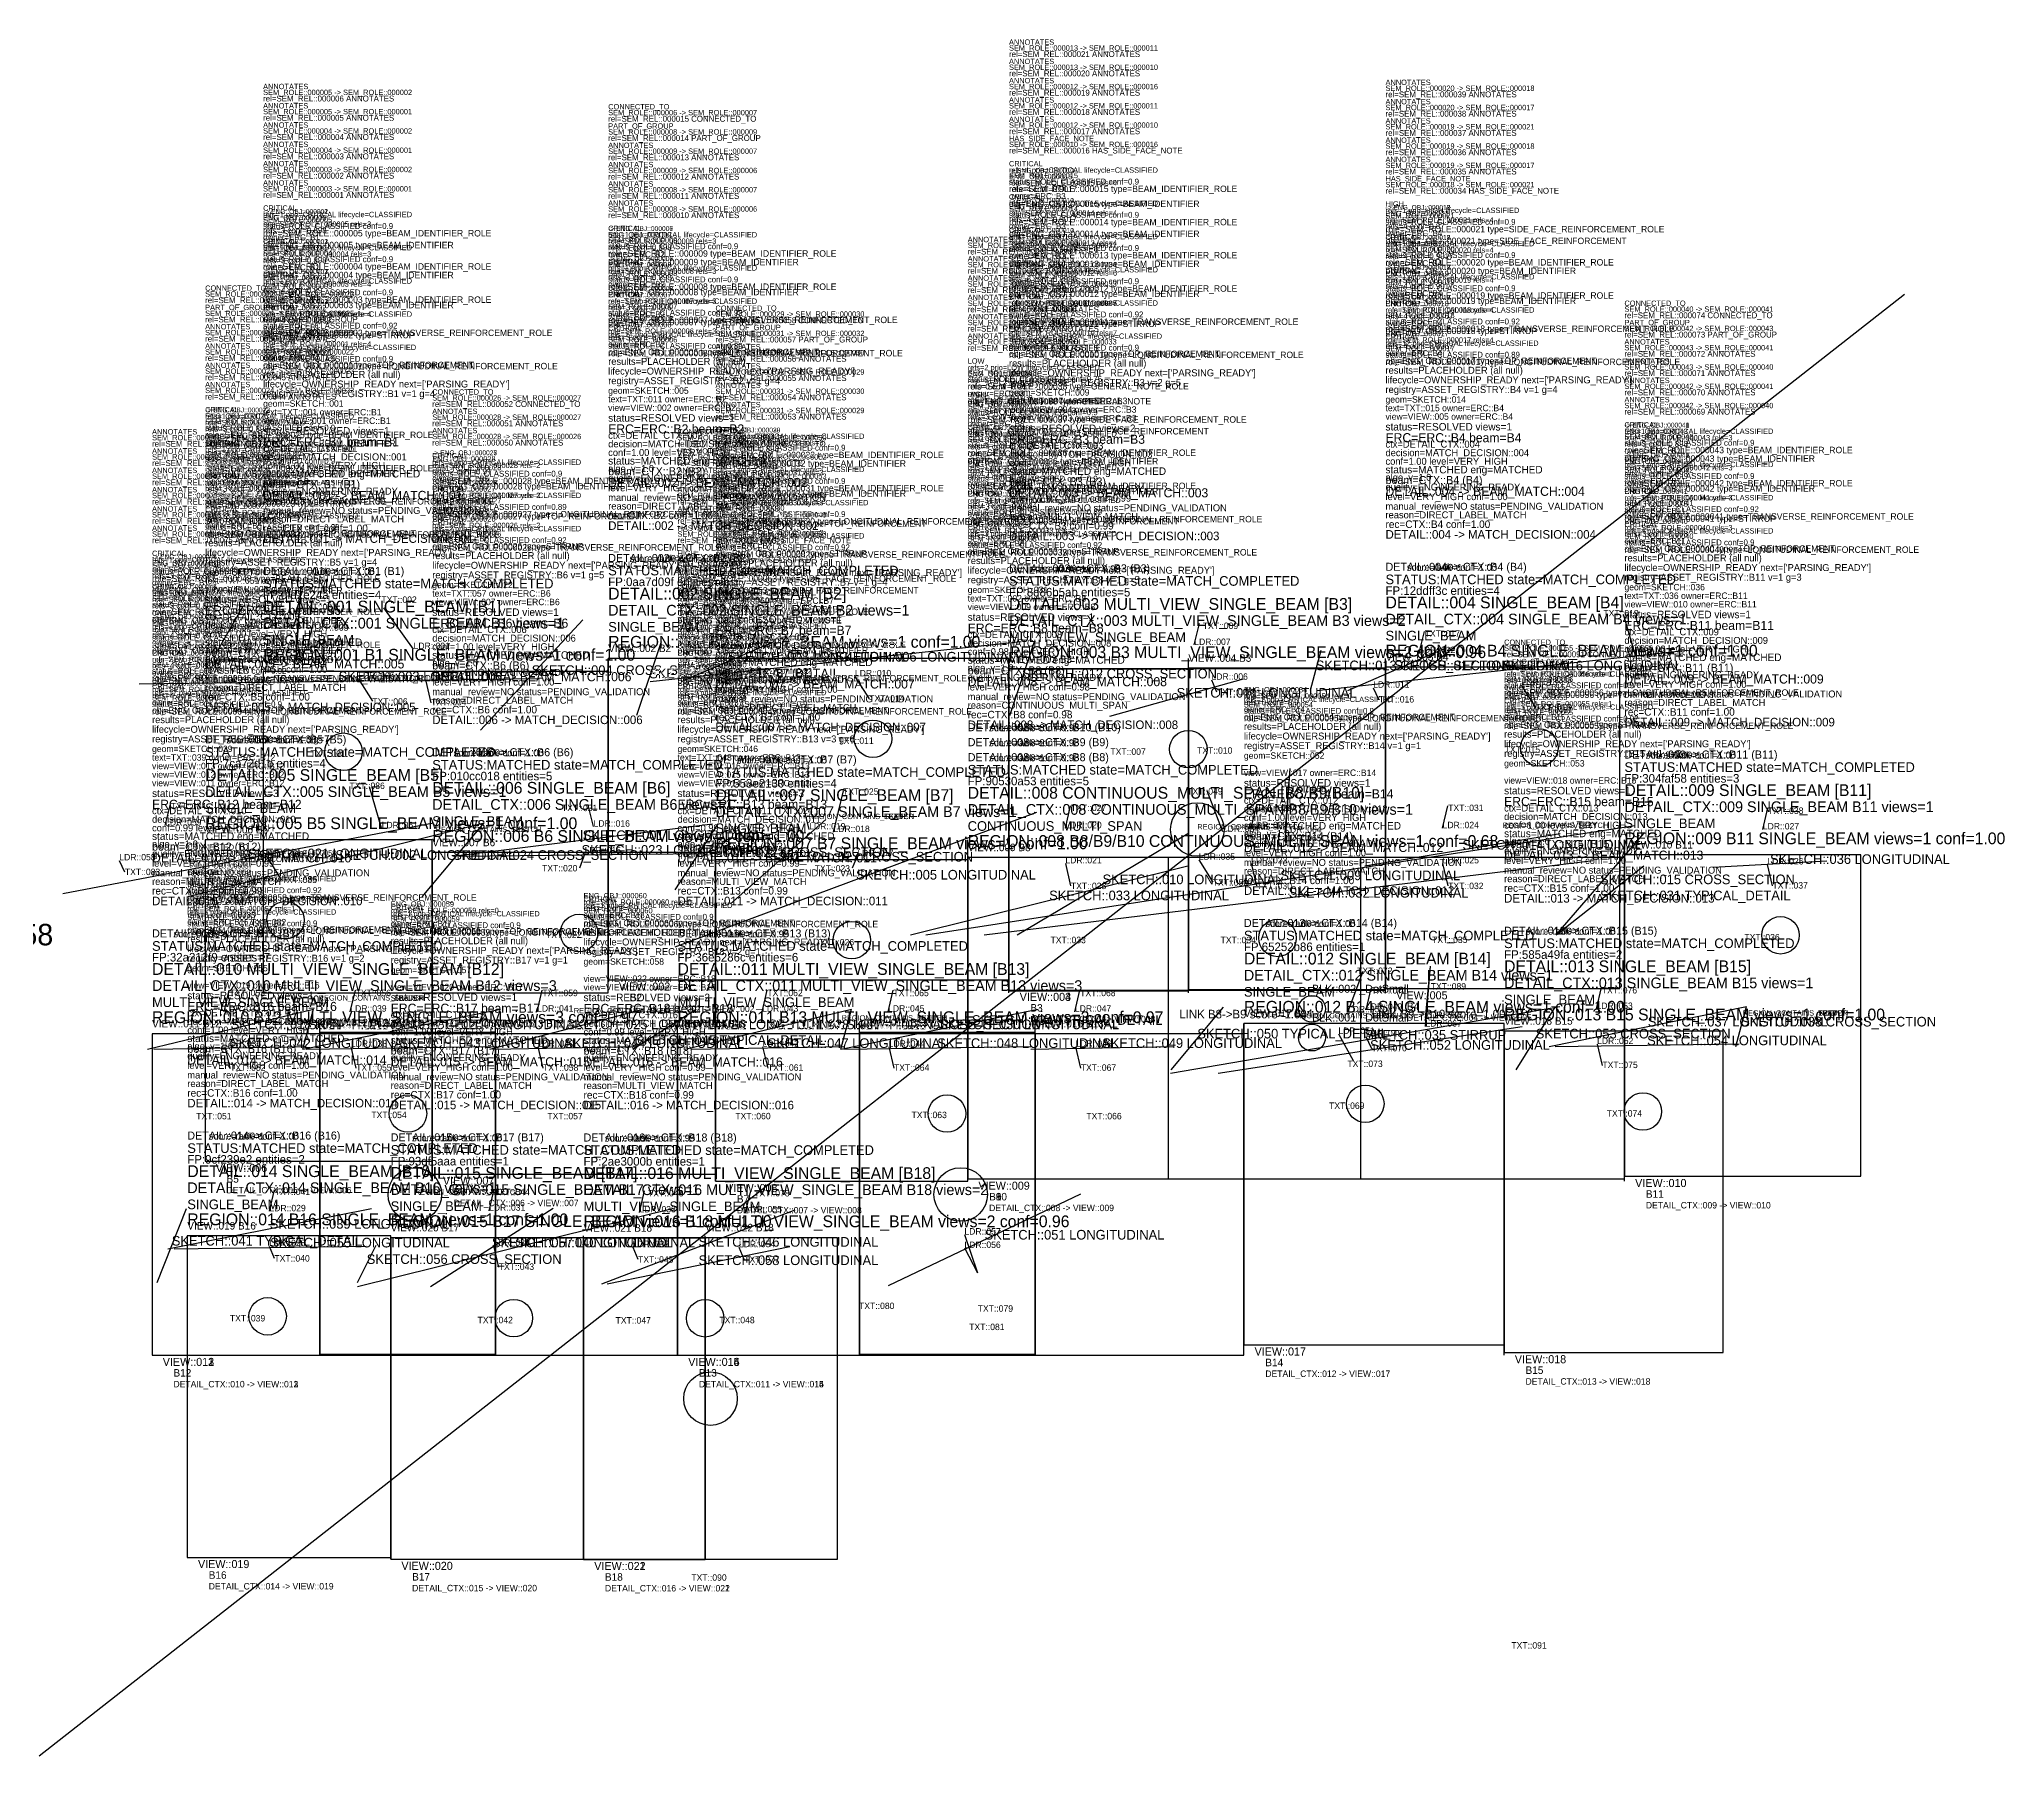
# Model space of a CAD drawing. Header units: metres. Extents: x -18153561 to 38075, y -8791963 to 32914.
# Drawn here: x 1370 to 38075, y 871 to 32914 of the extents above; entities that cross this region are included whole.
import ezdxf

# ---------------------------------------------------------------- set-up
doc = ezdxf.new("R2010")
doc.units = ezdxf.units.M
for name, color, linetype in [('DEBUG_ALGORITHM_VERSION', 7, 'Continuous'), ('DEBUG_BEAM_MATCH', 7, 'Continuous'), ('DEBUG_CANDIDATE_RANK', 7, 'Continuous'), ('DEBUG_CANDIDATE_SCORE', 7, 'Continuous'), ('DEBUG_CONFIDENCE_LEVEL', 7, 'Continuous'), ('DEBUG_DECISION_QUALITY', 7, 'Continuous'), ('DEBUG_DECISION_REASON', 7, 'Continuous'), ('DEBUG_DETAIL_CONTEXT', 7, 'Continuous'), ('DEBUG_DETAIL_CONTEXT_BOUNDARY', 7, 'Continuous'), ('DEBUG_DETAIL_CONTEXT_RELATIONSHIPS', 7, 'Continuous'), ('DEBUG_DETAIL_FINGERPRINT', 7, 'Continuous'), ('DEBUG_DETAIL_IDENTITY', 7, 'Continuous'), ('DEBUG_DETAIL_STATUS', 7, 'Continuous'), ('DEBUG_DETAIL_TYPE', 7, 'Continuous'), ('DEBUG_DETAIL_VIEWS', 7, 'Continuous'), ('DEBUG_DUPLICATE_MARKS', 7, 'Continuous'), ('DEBUG_ENGINEERING_ASSETS', 7, 'Continuous'), ('DEBUG_ENGINEERING_OBJECT', 7, 'Continuous'), ('DEBUG_ENGINEERING_RESULTS', 7, 'Continuous'), ('DEBUG_ERC', 7, 'Continuous'), ('DEBUG_ERC_LIFECYCLE', 7, 'Continuous'), ('DEBUG_MANUAL_REVIEW', 7, 'Continuous'), ('DEBUG_MATCH_CANDIDATES', 7, 'Continuous'), ('DEBUG_MATCH_DECISION', 7, 'Continuous'), ('DEBUG_MATCH_REFERENCE', 7, 'Continuous'), ('DEBUG_MATCH_STATUS', 7, 'Continuous'), ('DEBUG_OBJECT_CONFIDENCE', 7, 'Continuous'), ('DEBUG_OBJECT_GRAPH', 7, 'Continuous'), ('DEBUG_OBJECT_ID', 7, 'Continuous'), ('DEBUG_OBJECT_LINK', 7, 'Continuous'), ('DEBUG_OBJECT_TYPE', 7, 'Continuous'), ('DEBUG_OWNERSHIP', 7, 'Continuous'), ('DEBUG_OWNERSHIP_TEXT', 7, 'Continuous'), ('DEBUG_OWNERSHIP_VIEW', 7, 'Continuous'), ('DEBUG_REGION_BOUNDARY', 7, 'Continuous'), ('DEBUG_REGION_CONTINUITY', 7, 'Continuous'), ('DEBUG_REGION_GROWTH', 7, 'Continuous'), ('DEBUG_REGION_SEEDS', 7, 'Continuous'), ('DEBUG_REGION_WHITESPACE', 7, 'Continuous'), ('DEBUG_REINF_BLOCKS', 7, 'Continuous'), ('DEBUG_REINF_LEADERS', 7, 'Continuous'), ('DEBUG_REINF_REGIONS', 7, 'Continuous'), ('DEBUG_REINF_RELATIONSHIPS', 7, 'Continuous'), ('DEBUG_REINF_SKETCHES', 7, 'Continuous'), ('DEBUG_REINF_TEXT', 7, 'Continuous'), ('DEBUG_RELATIONSHIP_TYPE', 7, 'Continuous'), ('DEBUG_ROLE_ID', 7, 'Continuous'), ('DEBUG_ROLE_LINKS', 7, 'Continuous'), ('DEBUG_ROLE_PRIORITY', 7, 'Continuous'), ('DEBUG_ROLE_RELATIONSHIP', 7, 'Continuous'), ('DEBUG_ROLE_TYPE', 7, 'Continuous'), ('DEBUG_SEMANTIC_RELATIONSHIP', 7, 'Continuous'), ('DEBUG_SEMANTIC_ROLE', 7, 'Continuous'), ('DEBUG_VIEW_BOUNDARIES', 7, 'Continuous')]:
    doc.layers.add(name, color=color, linetype=linetype)

msp = doc.modelspace()

# ---------------------------------------------------------------- linework, layer by layer
at = {"layer": 'DEBUG_DETAIL_CONTEXT_BOUNDARY', "color": 200}
for points in [[(11994.4125, 15355.934), (19479.5375, 15355.934), (19479.5375, 21355.934), (11994.4125, 21355.934), (11994.4125, 15355.934)], [(5549.429, 15113.9585), (11994.4125, 15113.9585), (11994.4125, 21113.9585), (5549.429, 21113.9585), (5549.429, 15113.9585)], [(19479.5375, 15162.777), (26511.3775, 15162.777), (26511.3775, 21162.777), (19479.5375, 21162.777), (19479.5375, 15162.777)], [(26511.3775, 15191.368), (30884.3825, 15191.368), (30884.3825, 21191.368), (26511.3775, 21191.368), (26511.3775, 15191.368)], [(4466.9475, 11969.056), (8708.4435, 11969.056), (8708.4435, 17969.056), (4466.9475, 17969.056), (4466.9475, 11969.056)], [(8708.4435, 11729.8575), (13997.2335, 11729.8575), (13997.2335, 17729.8575), (8708.4435, 17729.8575), (8708.4435, 11729.8575)], [(18708.391, 11637.207), (30973.27625, 11637.207), (30973.27625, 17637.207), (18708.391, 17637.207), (18708.391, 11637.207)], [(30973.27625, 11687.0215), (35388.8695, 11687.0215), (35388.8695, 17687.0215), (30973.27625, 17687.0215), (30973.27625, 11687.0215)], [(13997.2335, 11594.7055), (18708.391, 11594.7055), (18708.391, 17594.7055), (13997.2335, 17594.7055), (13997.2335, 11594.7055)], [(3475.666, 8347.5565), (13289.32, 8347.5565), (13289.32, 14347.5565), (3475.666, 14347.5565), (3475.666, 8347.5565)], [(13289.32, 8347.5565), (23866.793, 8347.5565), (23866.793, 14347.5565), (13289.32, 14347.5565), (13289.32, 8347.5565)], [(23866.793, 8541.916), (28726.243, 8541.916), (28726.243, 14541.916), (23866.793, 14541.916), (23866.793, 8541.916)], [(28726.243, 8397.9755), (32818.62, 8397.9755), (32818.62, 14397.9755), (28726.243, 14397.9755), (28726.243, 8397.9755)], [(4134.08, 4573.555), (7932.506, 4573.555), (7932.506, 10573.555), (4134.08, 10573.555), (4134.08, 4573.555)], [(7932.506, 4540.1975), (11533.9235, 4540.1975), (11533.9235, 10540.1975), (7932.506, 10540.1975), (7932.506, 4540.1975)], [(11533.9235, 4536.96975), (16274.589, 4536.96975), (16274.589, 10536.96975), (11533.9235, 10536.96975), (11533.9235, 4536.96975)]]:
    msp.add_lwpolyline(points, dxfattribs=at)
at = {"layer": 'DEBUG_DUPLICATE_MARKS', "color": 1}
for centre in [(22995.4575, 18162.777), (8382.493, 11347.5565), (18578.0565, 11347.5565), (13904.25625, 7536.96975)]:
    msp.add_circle(centre, 500, dxfattribs=at)
at = {"layer": 'DEBUG_REGION_BOUNDARY', "color": 30}
for points in [[(11994.4125, 15355.934), (19479.5375, 15355.934), (19479.5375, 21355.934), (11994.4125, 21355.934), (11994.4125, 15355.934)], [(5549.429, 15113.9585), (11994.4125, 15113.9585), (11994.4125, 21113.9585), (5549.429, 21113.9585), (5549.429, 15113.9585)], [(19479.5375, 15162.777), (26511.3775, 15162.777), (26511.3775, 21162.777), (19479.5375, 21162.777), (19479.5375, 15162.777)], [(26511.3775, 15191.368), (30884.3825, 15191.368), (30884.3825, 21191.368), (26511.3775, 21191.368), (26511.3775, 15191.368)], [(4466.9475, 11969.056), (8708.4435, 11969.056), (8708.4435, 17969.056), (4466.9475, 17969.056), (4466.9475, 11969.056)], [(8708.4435, 11729.8575), (13997.2335, 11729.8575), (13997.2335, 17729.8575), (8708.4435, 17729.8575), (8708.4435, 11729.8575)], [(18708.391, 11637.207), (30973.27625, 11637.207), (30973.27625, 17637.207), (18708.391, 17637.207), (18708.391, 11637.207)], [(30973.27625, 11687.0215), (35388.8695, 11687.0215), (35388.8695, 17687.0215), (30973.27625, 17687.0215), (30973.27625, 11687.0215)], [(13997.2335, 11594.7055), (18708.391, 11594.7055), (18708.391, 17594.7055), (13997.2335, 17594.7055), (13997.2335, 11594.7055)], [(3475.666, 8347.5565), (13289.32, 8347.5565), (13289.32, 14347.5565), (3475.666, 14347.5565), (3475.666, 8347.5565)], [(13289.32, 8347.5565), (23866.793, 8347.5565), (23866.793, 14347.5565), (13289.32, 14347.5565), (13289.32, 8347.5565)], [(23866.793, 8541.916), (28726.243, 8541.916), (28726.243, 14541.916), (23866.793, 14541.916), (23866.793, 8541.916)], [(28726.243, 8397.9755), (32818.62, 8397.9755), (32818.62, 14397.9755), (28726.243, 14397.9755), (28726.243, 8397.9755)], [(4134.08, 4573.555), (7932.506, 4573.555), (7932.506, 10573.555), (4134.08, 10573.555), (4134.08, 4573.555)], [(7932.506, 4540.1975), (11533.9235, 4540.1975), (11533.9235, 10540.1975), (7932.506, 10540.1975), (7932.506, 4540.1975)], [(11533.9235, 4536.96975), (16274.589, 4536.96975), (16274.589, 10536.96975), (11533.9235, 10536.96975), (11533.9235, 4536.96975)]]:
    msp.add_lwpolyline(points, dxfattribs=at)
at = {"layer": 'DEBUG_REGION_CONTINUITY', "color": 3}
for p, q in [((22460.301, 11635.5425), (22460.301, 17635.5425)), ((26053.015, 11637.207), (26053.015, 17637.207))]:
    msp.add_line(p, q, dxfattribs=at)
at = {"layer": 'DEBUG_REGION_SEEDS', "color": 2}
for centre in [(16939.396, 19855.934), (7049.429, 19613.9585), (22829.026, 19662.777), (29384.3825, 19691.368), (5966.9475, 16469.056), (11449.9395, 16229.8575), (33888.8695, 16187.0215), (16544.5275, 16094.7055), (24494.104, 16137.2125), (26133.866, 13041.916), (31318.62, 12897.9755), (8255.085, 12858.411), (18321.928, 12858.411), (5634.08, 9073.555), (10230.932, 9040.1975), (13805.752, 9036.97)]:
    msp.add_circle(centre, 350, dxfattribs=at)
at = {"layer": 'DEBUG_REGION_WHITESPACE', "color": 1}
for p, q in [((11994.413, 15355.934), (11994.413, 21355.934)), ((19479.537, 15355.934), (19479.537, 21355.934)), ((22829.026, 15355.934), (22829.026, 21355.934)), ((26511.377, 15355.934), (26511.377, 21355.934)), ((11994.413, 15191.368), (11994.413, 21191.368)), ((11994.413, 15162.777), (11994.413, 21162.777)), ((11994.413, 15113.9585), (11994.413, 21113.9585)), ((19479.537, 15191.368), (19479.537, 21191.368)), ((19479.537, 15162.777), (19479.537, 21162.777)), ((19479.537, 15113.9585), (19479.537, 21113.9585)), ((22829.026, 15191.368), (22829.026, 21191.368)), ((22829.026, 15162.777), (22829.026, 21162.777)), ((22829.026, 15113.9585), (22829.026, 21113.9585)), ((26511.377, 15191.368), (26511.377, 21191.368)), ((26511.377, 15162.777), (26511.377, 21162.777)), ((26511.377, 15113.9585), (26511.377, 21113.9585)), ((8708.444, 11969.056), (8708.444, 17969.056)), ((8708.444, 11729.8575), (8708.444, 17729.8575)), ((8708.444, 11687.0215), (8708.444, 17687.0215)), ((8708.444, 11637.207), (8708.444, 17637.207)), ((13997.234, 11969.056), (13997.234, 17969.056)), ((13997.234, 11729.8575), (13997.234, 17729.8575)), ((13997.234, 11687.0215), (13997.234, 17687.0215)), ((13997.234, 11637.207), (13997.234, 17637.207)), ((18708.391, 11969.056), (18708.391, 17969.056)), ((18708.391, 11729.8575), (18708.391, 17729.8575)), ((18708.391, 11687.0215), (18708.391, 17687.0215)), ((18708.391, 11637.207), (18708.391, 17637.207)), ((30973.276, 11969.056), (30973.276, 17969.056)), ((30973.276, 11729.8575), (30973.276, 17729.8575)), ((30973.276, 11687.0215), (30973.276, 17687.0215)), ((30973.276, 11637.207), (30973.276, 17637.207)), ((8708.444, 11594.7055), (8708.444, 17594.7055)), ((13997.234, 11594.7055), (13997.234, 17594.7055)), ((18708.391, 11594.7055), (18708.391, 17594.7055)), ((30973.276, 11594.7055), (30973.276, 17594.7055)), ((6611.168, 8541.916), (6611.168, 14541.916)), ((6611.168, 8397.9755), (6611.168, 14397.9755)), ((6611.168, 8347.5565), (6611.168, 14347.5565)), ((6611.168, 8347.5565), (6611.168, 14347.5565)), ((9890.587, 8541.916), (9890.587, 14541.916)), ((9890.587, 8397.9755), (9890.587, 14397.9755)), ((9890.587, 8347.5565), (9890.587, 14347.5565)), ((9890.587, 8347.5565), (9890.587, 14347.5565)), ((13289.32, 8541.916), (13289.32, 14541.916)), ((13289.32, 8397.9755), (13289.32, 14397.9755)), ((13289.32, 8347.5565), (13289.32, 14347.5565)), ((13289.32, 8347.5565), (13289.32, 14347.5565)), ((16689.479, 8541.916), (16689.479, 14541.916)), ((16689.479, 8397.9755), (16689.479, 14397.9755)), ((16689.479, 8347.5565), (16689.479, 14347.5565)), ((16689.479, 8347.5565), (16689.479, 14347.5565)), ((19967.271, 8541.916), (19967.271, 14541.916)), ((19967.271, 8397.9755), (19967.271, 14397.9755)), ((19967.271, 8347.5565), (19967.271, 14347.5565)), ((19967.271, 8347.5565), (19967.271, 14347.5565)), ((23866.793, 8541.916), (23866.793, 14541.916)), ((23866.793, 8397.9755), (23866.793, 14397.9755)), ((23866.793, 8347.5565), (23866.793, 14347.5565)), ((23866.793, 8347.5565), (23866.793, 14347.5565)), ((28726.243, 8541.916), (28726.243, 14541.916)), ((28726.243, 8397.9755), (28726.243, 14397.9755)), ((28726.243, 8347.5565), (28726.243, 14347.5565)), ((28726.243, 8347.5565), (28726.243, 14347.5565)), ((7932.506, 4573.555), (7932.506, 10573.555)), ((7932.506, 4540.1975), (7932.506, 10540.1975)), ((7932.506, 4536.96975), (7932.506, 10536.96975)), ((11533.924, 4573.555), (11533.924, 10573.555)), ((11533.924, 4540.1975), (11533.924, 10540.1975)), ((11533.924, 4536.96975), (11533.924, 10536.96975)), ((13805.752, 4573.555), (13805.752, 10573.555)), ((13805.752, 4540.1975), (13805.752, 10540.1975)), ((13805.752, 4536.96975), (13805.752, 10536.96975))]:
    msp.add_line(p, q, dxfattribs=at)
at = {"layer": 'DEBUG_REINF_BLOCKS', "color": 6}
for centre in [(25138.266, 14813.697), (25138.266, 14276.983)]:
    msp.add_circle(centre, 250, dxfattribs=at)
at = {"layer": 'DEBUG_REINF_LEADERS', "color": 4}
for p, q in [((6167.849, 21496.977), (6262.218, 22696.239)), ((6167.849, 21338.889), (6262.218, 22696.239)), ((4714.174, 21530.724), (5156.816, 22303.453)), ((8359.95, 21530.724), (7806.704, 22301.098)), ((31181.165, 21407.6), (30956.507, 22177.974)), ((6383.605, 21583.303), (6477.974, 21983.303)), ((14693.578, 21622.63), (14792.618, 22022.63)), ((22940.044, 21607.355), (23034.413, 22007.355)), ((27138.565, 21458.064), (27237.605, 21858.064)), ((7326.356, 20978.05), (7593.245, 20560.189)), ((8589.993, 20928.472), (8684.362, 20528.472)), ((13836.368, 20972.63), (13935.408, 20759.856)), ((16601.502, 21021.258), (16868.391, 20603.397)), ((23262.057, 20957.355), (23356.426, 20731.139)), ((26281.355, 20808.064), (26380.395, 20595.29)), ((29046.489, 20856.692), (29313.378, 20438.831)), ((24638.744, 18101.711), (24733.113, 19300.972)), ((24638.744, 17943.622), (24733.113, 19300.972)), ((7763.73, 18185.289), (7539.072, 18955.663)), ((16200.833, 18114.073), (16388.708, 18886.121)), ((23472.908, 18116.408), (23183.496, 18886.782)), ((3721.129, 18235.752), (3820.169, 18635.752)), ((11722.069, 18215.569), (11623.03, 18615.569)), ((15747.625, 18164.209), (15648.585, 18564.209)), ((20532.25, 18185.921), (20631.29, 18604.372)), ((24001.096, 18185.921), (24100.136, 18604.372)), ((27577.773, 18185.921), (27676.813, 18604.372)), ((33557.649, 18163.601), (33652.019, 18563.601)), ((5629.053, 17634.381), (5895.942, 17216.52)), ((11555.061, 17715.569), (11460.692, 17441.866)), ((16646.101, 17664.209), (16551.732, 17437.993)), ((2863.92, 17585.752), (2962.959, 17372.979)), ((20532.25, 17530.045), (20631.29, 17111.594)), ((23022.54, 17597.782), (23289.429, 17179.921)), ((24001.096, 17530.045), (24100.136, 17111.594)), ((27577.773, 17530.045), (27676.813, 17111.594)), ((33640.01, 17508.77), (33734.379, 17108.77)), ((25808.328, 14749.419), (26096.903, 15516.608)), ((27256.209, 14640.878), (27350.578, 15610.46)), ((27256.209, 14482.79), (27350.578, 15610.46)), ((4823.912, 14761.02), (4918.281, 15161.02)), ((7177.945, 14761.02), (7272.315, 15161.02)), ((10666.743, 14761.02), (10761.112, 15161.02)), ((14867.557, 14761.02), (14961.926, 15161.02)), ((17221.591, 14761.02), (17315.96, 15161.02)), ((20710.389, 14761.02), (20804.758, 15161.02)), ((26147.16, 14796.697), (26246.199, 15196.697)), ((30450.859, 14811.438), (30545.228, 15211.438)), ((25630.932, 14345.812), (25913.573, 13836.535)), ((4834.722, 14106.189), (4929.091, 13706.189)), ((7188.756, 14106.189), (7283.125, 13706.189)), ((10677.553, 14106.189), (10771.922, 13706.189)), ((14878.367, 14106.189), (14972.736, 13706.189)), ((17232.401, 14106.189), (17326.77, 13706.189)), ((20721.199, 14106.189), (20815.568, 13706.189)), ((26145.427, 14296.697), (26244.466, 14083.924)), ((30461.669, 14156.607), (30556.038, 13756.607)), ((5667.718, 11034.371), (5762.087, 11434.371)), ((9768.882, 11044.344), (9863.252, 11444.344)), ((12579.349, 11013.596), (12673.718, 11413.596)), ((14561.751, 11013.596), (14656.12, 11413.596)), ((5661.378, 10384.371), (5755.747, 10158.155)), ((9851.243, 10389.513), (9945.612, 9989.513)), ((12453.642, 10363.596), (12548.011, 10137.381)), ((14436.045, 10363.596), (14530.414, 10137.381)), ((18647.054, 10599.337), (18890.391, 9882.595)), ((18647.054, 10350.109), (18890.391, 9882.595))]:
    msp.add_line(p, q, dxfattribs=at)
at = {"layer": 'DEBUG_REINF_REGIONS', "color": 1}
for points in [[(11994.4125, 15355.934), (19479.5375, 15355.934), (19479.5375, 21355.934), (11994.4125, 21355.934), (11994.4125, 15355.934)], [(5549.429, 15113.9585), (11994.4125, 15113.9585), (11994.4125, 21113.9585), (5549.429, 21113.9585), (5549.429, 15113.9585)], [(19479.5375, 15162.777), (26511.3775, 15162.777), (26511.3775, 21162.777), (19479.5375, 21162.777), (19479.5375, 15162.777)], [(26511.3775, 15191.368), (30884.3825, 15191.368), (30884.3825, 21191.368), (26511.3775, 21191.368), (26511.3775, 15191.368)], [(4466.9475, 11969.056), (8708.4435, 11969.056), (8708.4435, 17969.056), (4466.9475, 17969.056), (4466.9475, 11969.056)], [(8708.4435, 11729.8575), (13997.2335, 11729.8575), (13997.2335, 17729.8575), (8708.4435, 17729.8575), (8708.4435, 11729.8575)], [(18708.391, 11637.207), (30973.27625, 11637.207), (30973.27625, 17637.207), (18708.391, 17637.207), (18708.391, 11637.207)], [(30973.27625, 11687.0215), (35388.8695, 11687.0215), (35388.8695, 17687.0215), (30973.27625, 17687.0215), (30973.27625, 11687.0215)], [(13997.2335, 11594.7055), (18708.391, 11594.7055), (18708.391, 17594.7055), (13997.2335, 17594.7055), (13997.2335, 11594.7055)], [(3475.666, 8347.5565), (13289.32, 8347.5565), (13289.32, 14347.5565), (3475.666, 14347.5565), (3475.666, 8347.5565)], [(13289.32, 8347.5565), (23866.793, 8347.5565), (23866.793, 14347.5565), (13289.32, 14347.5565), (13289.32, 8347.5565)], [(23866.793, 8541.916), (28726.243, 8541.916), (28726.243, 14541.916), (23866.793, 14541.916), (23866.793, 8541.916)], [(28726.243, 8397.9755), (32818.62, 8397.9755), (32818.62, 14397.9755), (28726.243, 14397.9755), (28726.243, 8397.9755)], [(4134.08, 4573.555), (7932.506, 4573.555), (7932.506, 10573.555), (4134.08, 10573.555), (4134.08, 4573.555)], [(7932.506, 4540.1975), (11533.9235, 4540.1975), (11533.9235, 10540.1975), (7932.506, 10540.1975), (7932.506, 4540.1975)], [(11533.9235, 4536.96975), (16274.589, 4536.96975), (16274.589, 10536.96975), (11533.9235, 10536.96975), (11533.9235, 4536.96975)]]:
    msp.add_lwpolyline(points, dxfattribs=at)
at = {"layer": 'DEBUG_REINF_SKETCHES', "color": 3}
for points in [[(1369.999, 870.804), (36204.625, 28159.352)], [(9610.219, 20016.907), (11520.858, 22077.281)], [(12531.251, 20293.935), (12990.447, 21672.63)], [(12780.423, 20922.63), (19704.93, 21672.69)], [(13364.735, 20922.63), (15095.187, 21672.69)], [(19494.787, 20291.22), (19953.983, 21672.63)], [(25108.901, 20760.577), (25309.722, 21510.879)], [(25225.41, 20758.064), (32149.917, 21508.124)], [(25809.722, 20758.064), (27540.174, 21508.124)], [(3235.884, 20881.187), (10683.294, 20981.187)], [(21364.576, 20276.361), (23856.299, 20972.355)], [(13246.979, 15970.298), (20001.199, 18484.472)], [(1807.975, 16964.848), (8732.482, 18285.813)], [(4122.739, 16904.343), (9675.932, 18285.813)], [(8522.339, 16904.343), (9675.932, 18285.752)], [(9095.56, 17665.569), (13941.786, 18265.569)], [(13246.979, 17034.16), (14051.072, 18265.569)], [(14281.509, 16776.16), (16057.53, 18351.189)], [(17928.991, 16196.289), (31166.757, 18235.921)], [(19634.57, 16196.289), (22819.807, 18085.921)], [(26122.57, 17485.921), (29774.57, 18085.921)], [(29699.455, 16196.289), (31337.056, 18085.921)], [(9211.934, 17665.569), (13782.324, 17715.562)], [(17639.864, 16196.289), (22819.807, 17485.921)], [(19018.911, 16196.289), (30390.229, 17585.921)], [(29699.455, 16196.289), (31337.056, 17485.921)], [(32629.9, 17461.485), (34756.198, 17576.408)], [(3391.203, 14058.904), (6492.574, 14808.904)], [(6292.574, 14058.904), (6492.574, 14808.904)], [(6292.574, 14058.904), (9981.372, 14808.904)], [(9781.372, 14058.904), (12652.135, 14808.904)], [(12452.135, 14058.904), (13634.848, 14808.904)], [(13434.848, 14058.904), (16536.22, 14808.904)], [(16336.22, 14058.904), (16536.22, 14808.904)], [(16336.22, 14058.904), (20025.017, 14808.904)], [(22495.781, 13615.288), (29765.488, 14859.322)], [(22505.212, 13675.793), (23488.419, 14846.697)], [(28953.419, 13675.793), (29681.176, 14846.697)], [(29565.488, 14109.322), (33254.286, 14859.322)], [(33054.286, 14109.322), (33254.286, 14859.322)], [(23383.334, 13615.288), (29062.296, 14482.79)], [(3506.891, 14058.904), (6352.005, 14108.904)], [(6352.005, 14058.904), (9840.803, 14108.904)], [(9840.803, 14058.904), (12511.566, 14108.904)], [(12461.566, 14108.904), (12526.566, 14173.826)], [(13550.536, 14058.904), (16395.65, 14108.904)], [(16395.65, 14058.904), (19884.448, 14108.904)], [(19884.448, 14058.904), (22555.212, 14108.904)], [(29681.176, 14109.322), (33113.717, 14159.322)], [(3571.344, 9703.377), (4118.113, 11084.371)], [(3772.588, 10334.371), (7573.008, 11084.371)], [(7310.252, 9629.511), (13214.274, 11092.228)], [(8678.054, 9629.511), (10967.431, 11092.228)], [(11873.816, 9682.602), (15489.033, 11063.697)], [(17227.699, 9650.293), (20821.382, 11362.526)], [(3887.884, 10334.371), (7473.101, 10384.371)], [(7310.252, 9703.377), (7659.794, 10399.371)], [(11974.112, 9682.602), (15388.737, 10378.596)]]:
    msp.add_lwpolyline(points, dxfattribs=at)
at = {"layer": 'DEBUG_VIEW_BOUNDARIES', "color": 140}
for points in [[(11994.4125, 15355.934), (19479.5375, 15355.934), (19479.5375, 21355.934), (11994.4125, 21355.934), (11994.4125, 15355.934)], [(5549.429, 15113.9585), (11994.4125, 15113.9585), (11994.4125, 21113.9585), (5549.429, 21113.9585), (5549.429, 15113.9585)], [(19479.5375, 15152.38), (22829.02575, 15152.38), (22829.02575, 21152.38), (19479.5375, 21152.38), (19479.5375, 15152.38)], [(22829.02575, 15173.174), (26511.3775, 15173.174), (26511.3775, 21173.174), (22829.02575, 21173.174), (22829.02575, 15173.174)], [(26511.3775, 15191.368), (30884.3825, 15191.368), (30884.3825, 21191.368), (26511.3775, 21191.368), (26511.3775, 15191.368)], [(4466.9475, 11969.056), (8708.4435, 11969.056), (8708.4435, 17969.056), (4466.9475, 17969.056), (4466.9475, 11969.056)], [(8708.4435, 11729.8575), (13997.2335, 11729.8575), (13997.2335, 17729.8575), (8708.4435, 17729.8575), (8708.4435, 11729.8575)], [(18708.391, 11637.207), (30973.27625, 11637.207), (30973.27625, 17637.207), (18708.391, 17637.207), (18708.391, 11637.207)], [(30973.27625, 11687.0215), (35388.8695, 11687.0215), (35388.8695, 17687.0215), (30973.27625, 17687.0215), (30973.27625, 11687.0215)], [(13997.2335, 11594.7055), (18708.391, 11594.7055), (18708.391, 17594.7055), (13997.2335, 17594.7055), (13997.2335, 11594.7055)], [(3475.666, 8347.5565), (6611.16775, 8347.5565), (6611.16775, 14347.5565), (3475.666, 14347.5565), (3475.666, 8347.5565)], [(6611.16775, 8369.2655), (9890.58675, 8369.2655), (9890.58675, 14369.2655), (6611.16775, 14369.2655), (6611.16775, 8369.2655)], [(9890.58675, 8347.5565), (13289.32, 8347.5565), (13289.32, 14347.5565), (9890.58675, 14347.5565), (9890.58675, 8347.5565)], [(13289.32, 8347.5565), (16689.479, 8347.5565), (16689.479, 14347.5565), (13289.32, 14347.5565), (13289.32, 8347.5565)], [(16689.479, 8369.2655), (19967.271, 8369.2655), (19967.271, 14369.2655), (16689.479, 14369.2655), (16689.479, 8369.2655)], [(19967.271, 8347.5565), (23866.793, 8347.5565), (23866.793, 14347.5565), (19967.271, 14347.5565), (19967.271, 8347.5565)], [(23866.793, 8541.916), (28726.243, 8541.916), (28726.243, 14541.916), (23866.793, 14541.916), (23866.793, 8541.916)], [(28726.243, 8397.9755), (32818.62, 8397.9755), (32818.62, 14397.9755), (28726.243, 14397.9755), (28726.243, 8397.9755)], [(4134.08, 4573.555), (7932.506, 4573.555), (7932.506, 10573.555), (4134.08, 10573.555), (4134.08, 4573.555)], [(7932.506, 4540.1975), (11533.9235, 4540.1975), (11533.9235, 10540.1975), (7932.506, 10540.1975), (7932.506, 4540.1975)], [(11533.9235, 4533.7185), (13805.752, 4533.7185), (13805.752, 10533.7185), (11533.9235, 10533.7185), (11533.9235, 4533.7185)], [(13805.752, 4540.221), (16274.589, 4540.221), (16274.589, 10540.221), (13805.752, 10540.221), (13805.752, 4540.221)]]:
    msp.add_lwpolyline(points, dxfattribs=at)

# ---------------------------------------------------------------- texts
at = {"layer": 'DEBUG_ALGORITHM_VERSION', "color": 4}
for p in [(11994.4125, 24835.934), (5549.429, 24593.9585), (19479.5375, 24642.777), (26511.3775, 24671.368), (4466.9475, 21449.056), (8708.4435, 21209.8575), (30973.27625, 21167.0215), (13997.2335, 21074.7055), (18708.391, 21117.207), (23866.793, 18021.916), (28726.243, 17877.9755), (3475.666, 17827.5565), (13289.32, 17827.5565), (4134.08, 14053.555), (7932.506, 14020.1975), (11533.9235, 14016.96975)]:
    msp.add_text('algo_v=1.0', height=130, dxfattribs=at).set_placement(p)
at = {"layer": 'DEBUG_BEAM_MATCH', "color": 2}
for s, p in [('beam=CTX::B1 (B1)', (5549.429, 24533.9585)), ('beam=CTX::B2 (B2)', (11994.4125, 24775.934)), ('beam=CTX::B3 (B3)', (19479.5375, 24582.777)), ('beam=CTX::B4 (B4)', (26511.3775, 24611.368)), ('beam=CTX::B5 (B5)', (4466.9475, 21389.056)), ('beam=CTX::B6 (B6)', (8708.4435, 21149.8575)), ('beam=CTX::B7 (B7)', (13997.2335, 21014.7055)), ('beam=CTX::B8 (B8)', (18708.391, 21057.207)), ('beam=CTX::B11 (B11)', (30973.27625, 21107.0215)), ('beam=CTX::B14 (B14)', (23866.793, 17961.916)), ('beam=CTX::B12 (B12)', (3475.666, 17767.5565)), ('beam=CTX::B13 (B13)', (13289.32, 17767.5565)), ('beam=CTX::B15 (B15)', (28726.243, 17817.9755)), ('beam=CTX::B16 (B16)', (4134.08, 13993.555)), ('beam=CTX::B17 (B17)', (7932.506, 13960.1975)), ('beam=CTX::B18 (B18)', (11533.9235, 13956.96975))]:
    msp.add_text(s, height=150, dxfattribs=at).set_placement(p)
at = {"layer": 'DEBUG_BEAM_MATCH', "color": 3}
for s, p in [('DETAIL::002 -> BEAM_MATCH::002', (11994.4125, 24555.934)), ('DETAIL::001 -> BEAM_MATCH::001', (5549.429, 24313.9585)), ('DETAIL::003 -> BEAM_MATCH::003', (19479.5375, 24362.777)), ('DETAIL::004 -> BEAM_MATCH::004', (26511.3775, 24391.368)), ('DETAIL::005 -> BEAM_MATCH::005', (4466.9475, 21169.056)), ('DETAIL::006 -> BEAM_MATCH::006', (8708.4435, 20929.8575)), ('DETAIL::007 -> BEAM_MATCH::007', (13997.2335, 20794.7055)), ('DETAIL::008 -> BEAM_MATCH::008', (18708.391, 20837.207)), ('DETAIL::009 -> BEAM_MATCH::009', (30973.27625, 20887.0215)), ('DETAIL::010 -> BEAM_MATCH::010', (3475.666, 17547.5565)), ('DETAIL::011 -> BEAM_MATCH::011', (13289.32, 17547.5565)), ('DETAIL::012 -> BEAM_MATCH::012', (23866.793, 17741.916)), ('DETAIL::013 -> BEAM_MATCH::013', (28726.243, 17597.9755)), ('DETAIL::014 -> BEAM_MATCH::014', (4134.08, 13773.555)), ('DETAIL::015 -> BEAM_MATCH::015', (7932.506, 13740.1975)), ('DETAIL::016 -> BEAM_MATCH::016', (11533.9235, 13736.96975))]:
    msp.add_text(s, height=170, dxfattribs=at).set_placement(p)
at = {"layer": 'DEBUG_CANDIDATE_RANK', "color": 4}
for s, p in [('rank=1', (12894.4125, 23155.934)), ('rank=1', (27411.3775, 22991.368)), ('rank=1', (6449.429, 22913.9585)), ('rank=1', (20379.5375, 22962.777)), ('rank=1', (5366.9475, 19769.056)), ('rank=3', (19608.391, 19997.207)), ('rank=2', (19608.391, 19717.207)), ('rank=1', (9608.4435, 19529.8575)), ('rank=1', (14897.2335, 19394.7055)), ('rank=1', (19608.391, 19437.207)), ('rank=1', (31873.27625, 19487.0215)), ('rank=1', (4375.666, 16147.5565)), ('rank=1', (14189.32, 16147.5565)), ('rank=1', (24766.793, 16341.916)), ('rank=1', (29626.243, 16197.9755)), ('rank=1', (5034.08, 12373.555)), ('rank=1', (8832.506, 12340.1975)), ('rank=1', (12433.9235, 12336.96975))]:
    msp.add_text(s, height=130, dxfattribs=at).set_placement(p)
at = {"layer": 'DEBUG_CANDIDATE_SCORE', "color": 3}
for s, p in [('score=1.00 conf=1.00', (12394.4125, 23155.934)), ('score=1.00 conf=1.00', (26911.3775, 22991.368)), ('score=1.00 conf=1.00', (5949.429, 22913.9585)), ('score=0.99 conf=0.99', (19879.5375, 22962.777)), ('score=1.00 conf=1.00', (4866.9475, 19769.056)), ('score=0.98 conf=0.98', (19108.391, 19997.207)), ('score=0.98 conf=0.98', (19108.391, 19717.207)), ('score=1.00 conf=1.00', (9108.4435, 19529.8575)), ('score=1.00 conf=1.00', (14397.2335, 19394.7055)), ('score=0.98 conf=0.98', (19108.391, 19437.207)), ('score=1.00 conf=1.00', (31373.27625, 19487.0215)), ('score=0.99 conf=0.99', (3875.666, 16147.5565)), ('score=0.99 conf=0.99', (13689.32, 16147.5565)), ('score=1.00 conf=1.00', (24266.793, 16341.916)), ('score=1.00 conf=1.00', (29126.243, 16197.9755)), ('score=1.00 conf=1.00', (4534.08, 12373.555)), ('score=1.00 conf=1.00', (8332.506, 12340.1975)), ('score=0.99 conf=0.99', (11933.9235, 12336.96975))]:
    msp.add_text(s, height=130, dxfattribs=at).set_placement(p)
at = {"layer": 'DEBUG_CONFIDENCE_LEVEL', "color": 5}
for s, p in [('level=VERY_HIGH conf=1.00', (11994.4125, 24475.934)), ('level=VERY_HIGH conf=1.00', (5549.429, 24233.9585)), ('level=VERY_HIGH conf=0.99', (19479.5375, 24282.777)), ('level=VERY_HIGH conf=1.00', (26511.3775, 24311.368)), ('level=VERY_HIGH conf=1.00', (4466.9475, 21089.056)), ('level=VERY_HIGH conf=1.00', (8708.4435, 20849.8575)), ('level=VERY_HIGH conf=1.00', (30973.27625, 20807.0215)), ('level=VERY_HIGH conf=1.00', (13997.2335, 20714.7055)), ('level=VERY_HIGH conf=0.98', (18708.391, 20757.207)), ('level=VERY_HIGH conf=1.00', (23866.793, 17661.916)), ('level=VERY_HIGH conf=1.00', (28726.243, 17517.9755)), ('level=VERY_HIGH conf=0.99', (3475.666, 17467.5565)), ('level=VERY_HIGH conf=0.99', (13289.32, 17467.5565)), ('level=VERY_HIGH conf=1.00', (4134.08, 13693.555)), ('level=VERY_HIGH conf=1.00', (7932.506, 13660.1975)), ('level=VERY_HIGH conf=0.99', (11533.9235, 13656.96975))]:
    msp.add_text(s, height=130, dxfattribs=at).set_placement(p)
at = {"layer": 'DEBUG_DECISION_QUALITY', "color": 6}
for p in [(11994.4125, 24655.934), (19479.5375, 24462.777), (26511.3775, 24491.368), (5549.429, 24413.9585), (4466.9475, 21269.056), (8708.4435, 21029.8575), (13997.2335, 20894.7055), (18708.391, 20937.207), (30973.27625, 20987.0215), (3475.666, 17647.5565), (13289.32, 17647.5565), (23866.793, 17841.916), (28726.243, 17697.9755), (4134.08, 13873.555), (7932.506, 13840.1975), (11533.9235, 13836.96975)]:
    msp.add_text('quality=ENGINEERING_READY', height=130, dxfattribs=at).set_placement(p)
at = {"layer": 'DEBUG_DECISION_REASON', "color": 3}
for s, p in [('reason=DIRECT_LABEL_MATCH', (11994.4125, 24135.934)), ('reason=DIRECT_LABEL_MATCH', (5549.429, 23893.9585)), ('reason=MULTI_VIEW_MATCH', (19479.5375, 23942.777)), ('reason=DIRECT_LABEL_MATCH', (26511.3775, 23971.368)), ('reason=DIRECT_LABEL_MATCH', (4466.9475, 20749.056)), ('reason=DIRECT_LABEL_MATCH', (8708.4435, 20509.8575)), ('reason=DIRECT_LABEL_MATCH', (30973.27625, 20467.0215)), ('reason=DIRECT_LABEL_MATCH', (13997.2335, 20374.7055)), ('reason=CONTINUOUS_MULTI_SPAN', (18708.391, 20417.207)), ('reason=MULTI_VIEW_MATCH', (3475.666, 17127.5565)), ('reason=MULTI_VIEW_MATCH', (13289.32, 17127.5565)), ('reason=DIRECT_LABEL_MATCH', (23866.793, 17321.916)), ('reason=DIRECT_LABEL_MATCH', (28726.243, 17177.9755)), ('reason=DIRECT_LABEL_MATCH', (4134.08, 13353.555)), ('reason=DIRECT_LABEL_MATCH', (7932.506, 13320.1975)), ('reason=MULTI_VIEW_MATCH', (11533.9235, 13316.96975))]:
    msp.add_text(s, height=130, dxfattribs=at).set_placement(p)
at = {"layer": 'DEBUG_DETAIL_CONTEXT', "color": 6}
for s, p in [('DETAIL_CTX::001 SINGLE_BEAM B1 views=1', (5549.429, 21913.9585)), ('DETAIL_CTX::002 SINGLE_BEAM B2 views=1', (11994.4125, 22155.934)), ('DETAIL_CTX::003 MULTI_VIEW_SINGLE_BEAM B3 views=2', (19479.5375, 21962.777)), ('DETAIL_CTX::004 SINGLE_BEAM B4 views=1', (26511.3775, 21991.368)), ('DETAIL_CTX::005 SINGLE_BEAM B5 views=1', (4466.9475, 18769.056)), ('DETAIL_CTX::006 SINGLE_BEAM B6 views=1', (8708.4435, 18529.8575)), ('DETAIL_CTX::007 SINGLE_BEAM B7 views=1', (13997.2335, 18394.7055)), ('DETAIL_CTX::008 CONTINUOUS_MULTI_SPAN B8/B9/B10 views=1', (18708.391, 18437.207)), ('DETAIL_CTX::009 SINGLE_BEAM B11 views=1', (30973.27625, 18487.0215)), ('DETAIL_CTX::012 SINGLE_BEAM B14 views=1', (23866.793, 15341.916)), ('DETAIL_CTX::010 MULTI_VIEW_SINGLE_BEAM B12 views=3', (3475.666, 15147.5565)), ('DETAIL_CTX::011 MULTI_VIEW_SINGLE_BEAM B13 views=3', (13289.32, 15147.5565)), ('DETAIL_CTX::013 SINGLE_BEAM B15 views=1', (28726.243, 15197.9755)), ('DETAIL_CTX::014 SINGLE_BEAM B16 views=1', (4134.08, 11373.555)), ('DETAIL_CTX::015 SINGLE_BEAM B17 views=1', (7932.506, 11340.1975)), ('DETAIL_CTX::016 MULTI_VIEW_SINGLE_BEAM B18 views=2', (11533.9235, 11336.96975))]:
    msp.add_text(s, height=200, dxfattribs=at).set_placement(p)
at = {"layer": 'DEBUG_DETAIL_CONTEXT_RELATIONSHIPS', "color": 4}
for s, p in [('DETAIL_CTX::002 -> VIEW::002', (12394.4125, 14755.934)), ('DETAIL_CTX::003 -> VIEW::003', (19879.5375, 14562.777)), ('DETAIL_CTX::003 -> VIEW::004', (19879.5375, 14562.777)), ('DETAIL_CTX::004 -> VIEW::005', (26911.3775, 14591.368)), ('DETAIL_CTX::001 -> VIEW::001', (5949.429, 14513.9585)), ('DETAIL_CTX::005 -> VIEW::006', (4866.9475, 11369.056)), ('DETAIL_CTX::006 -> VIEW::007', (9108.4435, 11129.8575)), ('DETAIL_CTX::007 -> VIEW::008', (14397.2335, 10994.7055)), ('DETAIL_CTX::008 -> VIEW::009', (19108.391, 11037.207)), ('DETAIL_CTX::009 -> VIEW::010', (31373.27625, 11087.0215)), ('DETAIL_CTX::010 -> VIEW::011', (3875.666, 7747.5565)), ('DETAIL_CTX::010 -> VIEW::012', (3875.666, 7747.5565)), ('DETAIL_CTX::010 -> VIEW::013', (3875.666, 7747.5565)), ('DETAIL_CTX::011 -> VIEW::014', (13689.32, 7747.5565)), ('DETAIL_CTX::011 -> VIEW::015', (13689.32, 7747.5565)), ('DETAIL_CTX::011 -> VIEW::016', (13689.32, 7747.5565)), ('DETAIL_CTX::012 -> VIEW::017', (24266.793, 7941.916)), ('DETAIL_CTX::013 -> VIEW::018', (29126.243, 7797.9755)), ('DETAIL_CTX::014 -> VIEW::019', (4534.08, 3973.555)), ('DETAIL_CTX::015 -> VIEW::020', (8332.506, 3940.1975)), ('DETAIL_CTX::016 -> VIEW::021', (11933.9235, 3936.96975)), ('DETAIL_CTX::016 -> VIEW::022', (11933.9235, 3936.96975))]:
    msp.add_text(s, height=120, dxfattribs=at).set_placement(p)
at = {"layer": 'DEBUG_DETAIL_FINGERPRINT', "color": 3}
for s, p in [('FP:0aa7d09f entities=4', (11994.4125, 22705.934)), ('FP:0fd2e24a entities=4', (5549.429, 22463.9585)), ('FP:8d86b5ab entities=5', (19479.5375, 22512.777)), ('FP:12ddff3c entities=4', (26511.3775, 22541.368)), ('FP:7ca72d1b entities=4', (4466.9475, 19319.056)), ('FP:010cc018 entities=5', (8708.4435, 19079.8575)), ('FP:553e2130 entities=4', (13997.2335, 18944.7055)), ('FP:90530a53 entities=5', (18708.391, 18987.207)), ('FP:304faf58 entities=3', (30973.27625, 19037.0215)), ('FP:32a212f9 entities=7', (3475.666, 15697.5565)), ('FP:36e6286c entities=6', (13289.32, 15697.5565)), ('FP:65252b86 entities=1', (23866.793, 15891.916)), ('FP:585a49fa entities=2', (28726.243, 15747.9755)), ('FP:9cf239e2 entities=2', (4134.08, 11923.555)), ('FP:93df5aaa entities=1', (7932.506, 11890.1975)), ('FP:2ae3000b entities=1', (11533.9235, 11886.96975))]:
    msp.add_text(s, height=160, dxfattribs=at).set_placement(p)
at = {"layer": 'DEBUG_DETAIL_IDENTITY', "color": 2}
for s, p in [('DETAIL::001 SINGLE_BEAM [B1]', (5549.429, 22213.9585)), ('DETAIL::002 SINGLE_BEAM [B2]', (11994.4125, 22455.934)), ('DETAIL::003 MULTI_VIEW_SINGLE_BEAM [B3]', (19479.5375, 22262.777)), ('DETAIL::004 SINGLE_BEAM [B4]', (26511.3775, 22291.368)), ('DETAIL::005 SINGLE_BEAM [B5]', (4466.9475, 19069.056)), ('DETAIL::006 SINGLE_BEAM [B6]', (8708.4435, 18829.8575)), ('DETAIL::007 SINGLE_BEAM [B7]', (13997.2335, 18694.7055)), ('DETAIL::008 CONTINUOUS_MULTI_SPAN [B8/B9/B10]', (18708.391, 18737.207)), ('DETAIL::009 SINGLE_BEAM [B11]', (30973.27625, 18787.0215)), ('DETAIL::012 SINGLE_BEAM [B14]', (23866.793, 15641.916)), ('DETAIL::010 MULTI_VIEW_SINGLE_BEAM [B12]', (3475.666, 15447.5565)), ('DETAIL::011 MULTI_VIEW_SINGLE_BEAM [B13]', (13289.32, 15447.5565)), ('DETAIL::013 SINGLE_BEAM [B15]', (28726.243, 15497.9755)), ('DETAIL::014 SINGLE_BEAM [B16]', (4134.08, 11673.555)), ('DETAIL::015 SINGLE_BEAM [B17]', (7932.506, 11640.1975)), ('DETAIL::016 MULTI_VIEW_SINGLE_BEAM [B18]', (11533.9235, 11636.96975))]:
    msp.add_text(s, height=220, dxfattribs=at).set_placement(p)
at = {"layer": 'DEBUG_DETAIL_STATUS', "color": 1}
for p in [(5549.429, 22663.9585), (11994.4125, 22905.934), (19479.5375, 22712.777), (26511.3775, 22741.368), (4466.9475, 19519.056), (8708.4435, 19279.8575), (13997.2335, 19144.7055), (18708.391, 19187.207), (30973.27625, 19237.0215), (23866.793, 16091.916), (3475.666, 15897.5565), (13289.32, 15897.5565), (28726.243, 15947.9755), (4134.08, 12123.555), (7932.506, 12090.1975), (11533.9235, 12086.96975)]:
    msp.add_text('STATUS:MATCHED state=MATCH_COMPLETED', height=180, dxfattribs=at).set_placement(p)
at = {"layer": 'DEBUG_DETAIL_TYPE', "color": 6}
for s, p in [('SINGLE_BEAM', (11994.4125, 21855.934)), ('SINGLE_BEAM', (5549.429, 21613.9585)), ('MULTI_VIEW_SINGLE_BEAM', (19479.5375, 21662.777)), ('SINGLE_BEAM', (26511.3775, 21691.368)), ('SINGLE_BEAM', (4466.9475, 18469.056)), ('SINGLE_BEAM', (8708.4435, 18229.8575)), ('SINGLE_BEAM', (30973.27625, 18187.0215)), ('SINGLE_BEAM', (13997.2335, 18094.7055)), ('CONTINUOUS_MULTI_SPAN', (18708.391, 18137.207)), ('SINGLE_BEAM', (23866.793, 15041.916)), ('SINGLE_BEAM', (28726.243, 14897.9755)), ('MULTI_VIEW_SINGLE_BEAM', (3475.666, 14847.5565)), ('MULTI_VIEW_SINGLE_BEAM', (13289.32, 14847.5565)), ('SINGLE_BEAM', (4134.08, 11073.555)), ('SINGLE_BEAM', (7932.506, 11040.1975)), ('MULTI_VIEW_SINGLE_BEAM', (11533.9235, 11036.96975))]:
    msp.add_text(s, height=180, dxfattribs=at).set_placement(p)
at = {"layer": 'DEBUG_DETAIL_VIEWS', "color": 5}
for s, height, p in [('VIEW::001 B1', 140, (5549.429, 21233.9585)), ('VIEW::002 B2', 140, (11994.4125, 21475.934)), ('VIEW::003 B3', 140, (19479.5375, 21272.38)), ('VIEW::004 B3', 140, (22829.02575, 21293.174)), ('VIEW::005 B4', 140, (26511.3775, 21311.368)), ('VIEW::006 B5', 140, (4466.9475, 18089.056)), ('VIEW::007 B6', 140, (8708.4435, 17849.8575)), ('VIEW::008 B7', 140, (13997.2335, 17714.7055)), ('VIEW::009 B8', 140, (18708.391, 17757.207)), ('VIEW::010 B11', 140, (30973.27625, 17807.0215)), ('VIEW::001', 150, (5749.429, 14913.9585)), ('VIEW::002', 150, (12194.4125, 15155.934)), ('VIEW::003', 150, (19679.5375, 14962.777)), ('VIEW::004', 150, (19679.5375, 14962.777)), ('VIEW::005', 150, (26711.3775, 14991.368)), ('VIEW::017 B14', 140, (23866.793, 14661.916)), ('VIEW::011 B12', 140, (3475.666, 14467.5565)), ('VIEW::012 B12', 140, (6611.16775, 14489.2655)), ('VIEW::013 B12', 140, (9890.58675, 14467.5565)), ('VIEW::014 B13', 140, (13289.32, 14467.5565)), ('VIEW::015 B13', 140, (16689.479, 14489.2655)), ('VIEW::016 B13', 140, (19967.271, 14467.5565)), ('VIEW::018 B15', 140, (28726.243, 14517.9755)), ('VIEW::006', 150, (4666.9475, 11769.056)), ('VIEW::007', 150, (8908.4435, 11529.8575)), ('VIEW::008', 150, (14197.2335, 11394.7055)), ('VIEW::009', 150, (18908.391, 11437.207)), ('VIEW::010', 150, (31173.27625, 11487.0215)), ('VIEW::019 B16', 140, (4134.08, 10693.555)), ('VIEW::020 B17', 140, (7932.506, 10660.1975)), ('VIEW::021 B18', 140, (11533.9235, 10653.7185)), ('VIEW::022 B18', 140, (13805.752, 10660.221)), ('VIEW::017', 150, (24066.793, 8341.916)), ('VIEW::011', 150, (3675.666, 8147.5565)), ('VIEW::012', 150, (3675.666, 8147.5565)), ('VIEW::013', 150, (3675.666, 8147.5565)), ('VIEW::014', 150, (13489.32, 8147.5565)), ('VIEW::015', 150, (13489.32, 8147.5565)), ('VIEW::016', 150, (13489.32, 8147.5565)), ('VIEW::018', 150, (28926.243, 8197.9755)), ('VIEW::019', 150, (4334.08, 4373.555)), ('VIEW::020', 150, (8132.506, 4340.1975)), ('VIEW::021', 150, (11733.9235, 4336.96975)), ('VIEW::022', 150, (11733.9235, 4336.96975))]:
    msp.add_text(s, height=height, dxfattribs=at).set_placement(p)
at = {"layer": 'DEBUG_ENGINEERING_ASSETS', "color": 3}
for s, p in [('registry=ASSET_REGISTRY::B2 v=1 g=4', (11994.4125, 26475.934)), ('registry=ASSET_REGISTRY::B3 v=2 g=5', (19479.5375, 26442.777)), ('registry=ASSET_REGISTRY::B4 v=1 g=4', (26511.3775, 26311.368)), ('registry=ASSET_REGISTRY::B1 v=1 g=4', (5549.429, 26233.9585)), ('registry=ASSET_REGISTRY::B5 v=1 g=4', (4466.9475, 23089.056)), ('registry=ASSET_REGISTRY::B6 v=1 g=5', (8708.4435, 22849.8575)), ('registry=ASSET_REGISTRY::B7 v=1 g=4', (13997.2335, 22714.7055)), ('registry=ASSET_REGISTRY::B8 v=1 g=5', (18708.391, 22757.207)), ('registry=ASSET_REGISTRY::B11 v=1 g=3', (30973.27625, 22807.0215)), ('registry=ASSET_REGISTRY::B12 v=3 g=7', (3475.666, 19787.5565)), ('registry=ASSET_REGISTRY::B13 v=3 g=6', (13289.32, 19787.5565)), ('registry=ASSET_REGISTRY::B14 v=1 g=1', (23866.793, 19661.916)), ('registry=ASSET_REGISTRY::B15 v=1 g=2', (28726.243, 19517.9755)), ('registry=ASSET_REGISTRY::B16 v=1 g=2', (4134.08, 15693.555)), ('registry=ASSET_REGISTRY::B17 v=1 g=1', (7932.506, 15660.1975)), ('registry=ASSET_REGISTRY::B18 v=2 g=1', (11533.9235, 15816.96975))]:
    msp.add_text(s, height=130, dxfattribs=at).set_placement(p)
at = {"layer": 'DEBUG_ENGINEERING_OBJECT', "color": 3}
for s, p in [('obj=ENG_OBJ::000015 type=BEAM_IDENTIFIER', (19479.5375, 29782.777)), ('obj=ENG_OBJ::000005 type=BEAM_IDENTIFIER', (5549.429, 29013.9585)), ('obj=ENG_OBJ::000014 type=BEAM_IDENTIFIER', (19479.5375, 29222.777)), ('obj=ENG_OBJ::000021 type=SIDE_FACE_REINFORCEMENT', (26511.3775, 29091.368)), ('obj=ENG_OBJ::000009 type=BEAM_IDENTIFIER', (11994.4125, 28695.934)), ('obj=ENG_OBJ::000013 type=BEAM_IDENTIFIER', (19479.5375, 28662.777)), ('obj=ENG_OBJ::000020 type=BEAM_IDENTIFIER', (26511.3775, 28531.368)), ('obj=ENG_OBJ::000004 type=BEAM_IDENTIFIER', (5549.429, 28453.9585)), ('obj=ENG_OBJ::000003 type=BEAM_IDENTIFIER', (5549.429, 27893.9585)), ('obj=ENG_OBJ::000008 type=BEAM_IDENTIFIER', (11994.4125, 28135.934)), ('obj=ENG_OBJ::000012 type=BEAM_IDENTIFIER', (19479.5375, 28102.777)), ('obj=ENG_OBJ::000019 type=BEAM_IDENTIFIER', (26511.3775, 27971.368)), ('obj=ENG_OBJ::000007 type=STIRRUP', (11994.4125, 27575.934)), ('obj=ENG_OBJ::000011 type=STIRRUP', (19479.5375, 27542.777)), ('obj=ENG_OBJ::000018 type=STIRRUP', (26511.3775, 27411.368)), ('obj=ENG_OBJ::000002 type=STIRRUP', (5549.429, 27333.9585)), ('obj=ENG_OBJ::000001 type=TOP_REINFORCEMENT', (5549.429, 26773.9585)), ('obj=ENG_OBJ::000006 type=TOP_REINFORCEMENT', (11994.4125, 27015.934)), ('obj=ENG_OBJ::000010 type=TOP_REINFORCEMENT', (19479.5375, 26982.777)), ('obj=ENG_OBJ::000017 type=TOP_REINFORCEMENT', (26511.3775, 26851.368)), ('obj=ENG_OBJ::000038 type=GENERAL_NOTE', (18708.391, 26097.207)), ('obj=ENG_OBJ::000025 type=BEAM_IDENTIFIER', (4466.9475, 25309.056)), ('obj=ENG_OBJ::000037 type=SIDE_FACE_REINFORCEMENT', (18708.391, 25537.207)), ('obj=ENG_OBJ::000032 type=BEAM_IDENTIFIER', (13997.2335, 24934.7055)), ('obj=ENG_OBJ::000036 type=BEAM_IDENTIFIER', (18708.391, 24977.207)), ('obj=ENG_OBJ::000043 type=BEAM_IDENTIFIER', (30973.27625, 25027.0215)), ('obj=ENG_OBJ::000024 type=BEAM_IDENTIFIER', (4466.9475, 24749.056)), ('obj=ENG_OBJ::000028 type=BEAM_IDENTIFIER', (8708.4435, 24509.8575)), ('obj=ENG_OBJ::000042 type=BEAM_IDENTIFIER', (30973.27625, 24467.0215)), ('obj=ENG_OBJ::000023 type=STIRRUP', (4466.9475, 24189.056)), ('obj=ENG_OBJ::000031 type=BEAM_IDENTIFIER', (13997.2335, 24374.7055)), ('obj=ENG_OBJ::000035 type=BEAM_IDENTIFIER', (18708.391, 24417.207)), ('obj=ENG_OBJ::000027 type=TOP_REINFORCEMENT', (8708.4435, 23949.8575)), ('obj=ENG_OBJ::000030 type=TOP_REINFORCEMENT', (13997.2335, 23814.7055)), ('obj=ENG_OBJ::000034 type=TOP_REINFORCEMENT', (18708.391, 23857.207)), ('obj=ENG_OBJ::000041 type=STIRRUP', (30973.27625, 23907.0215)), ('obj=ENG_OBJ::000022 type=TOP_REINFORCEMENT', (4466.9475, 23629.056)), ('obj=ENG_OBJ::000026 type=STIRRUP', (8708.4435, 23389.8575)), ('obj=ENG_OBJ::000029 type=STIRRUP', (13997.2335, 23254.7055)), ('obj=ENG_OBJ::000033 type=STIRRUP', (18708.391, 23297.207)), ('obj=ENG_OBJ::000040 type=TOP_REINFORCEMENT', (30973.27625, 23347.0215)), ('obj=ENG_OBJ::000048 type=BEAM_IDENTIFIER', (3475.666, 22567.5565)), ('obj=ENG_OBJ::000053 type=SIDE_FACE_REINFORCEMENT', (13289.32, 22567.5565)), ('obj=ENG_OBJ::000047 type=BEAM_IDENTIFIER', (3475.666, 22007.5565)), ('obj=ENG_OBJ::000052 type=TEXT_NOTE', (13289.32, 22007.5565)), ('obj=ENG_OBJ::000046 type=BEAM_IDENTIFIER', (3475.666, 21447.5565)), ('obj=ENG_OBJ::000051 type=BEAM_IDENTIFIER', (13289.32, 21447.5565)), ('obj=ENG_OBJ::000045 type=STIRRUP', (3475.666, 20887.5565)), ('obj=ENG_OBJ::000050 type=STIRRUP', (13289.32, 20887.5565)), ('obj=ENG_OBJ::000056 type=TOP_REINFORCEMENT', (28726.243, 20617.9755)), ('obj=ENG_OBJ::000044 type=TOP_REINFORCEMENT', (3475.666, 20327.5565)), ('obj=ENG_OBJ::000049 type=TOP_REINFORCEMENT', (13289.32, 20327.5565)), ('obj=ENG_OBJ::000054 type=TOP_REINFORCEMENT', (23866.793, 20201.916)), ('obj=ENG_OBJ::000055 type=STIRRUP', (28726.243, 20057.9755)), ('obj=ENG_OBJ::000058 type=STIRRUP', (4134.08, 16793.555)), ('obj=ENG_OBJ::000057 type=TOP_REINFORCEMENT', (4134.08, 16233.555)), ('obj=ENG_OBJ::000059 type=TOP_REINFORCEMENT', (7932.506, 16200.1975)), ('obj=ENG_OBJ::000060 type=TOP_REINFORCEMENT', (11533.9235, 16356.96975))]:
    msp.add_text(s, height=120, dxfattribs=at).set_placement(p)
at = {"layer": 'DEBUG_ENGINEERING_RESULTS', "color": 8}
for p in [(11994.4125, 26835.934), (19479.5375, 26802.777), (26511.3775, 26671.368), (5549.429, 26593.9585), (4466.9475, 23449.056), (8708.4435, 23209.8575), (13997.2335, 23074.7055), (18708.391, 23117.207), (30973.27625, 23167.0215), (3475.666, 20147.5565), (13289.32, 20147.5565), (23866.793, 20021.916), (28726.243, 19877.9755), (4134.08, 16053.555), (7932.506, 16020.1975), (11533.9235, 16176.96975)]:
    msp.add_text('results=PLACEHOLDER (all null)', height=130, dxfattribs=at).set_placement(p)
at = {"layer": 'DEBUG_ERC', "color": 2}
for s, p in [('status=RESOLVED views=1', (11994.4125, 25775.934)), ('status=RESOLVED views=2', (19479.5375, 25582.777)), ('status=RESOLVED views=1', (26511.3775, 25611.368)), ('status=RESOLVED views=1', (5549.429, 25533.9585)), ('status=RESOLVED views=1', (4466.9475, 22389.056)), ('status=RESOLVED views=1', (8708.4435, 22149.8575)), ('status=RESOLVED views=1', (13997.2335, 22014.7055)), ('status=RESOLVED views=1', (18708.391, 22057.207)), ('status=RESOLVED views=1', (30973.27625, 22107.0215)), ('status=RESOLVED views=1', (23866.793, 18961.916)), ('status=RESOLVED views=3', (3475.666, 18767.5565)), ('status=RESOLVED views=3', (13289.32, 18767.5565)), ('status=RESOLVED views=1', (28726.243, 18817.9755)), ('status=RESOLVED views=1', (4134.08, 14993.555)), ('status=RESOLVED views=1', (7932.506, 14960.1975)), ('status=RESOLVED views=2', (11533.9235, 14956.96975))]:
    msp.add_text(s, height=140, dxfattribs=at).set_placement(p)
at = {"layer": 'DEBUG_ERC', "color": 3}
for s, p in [('ERC=ERC::B2 beam=B2', (11994.4125, 25555.934)), ('ERC=ERC::B1 beam=B1', (5549.429, 25313.9585)), ('ERC=ERC::B3 beam=B3', (19479.5375, 25362.777)), ('ERC=ERC::B4 beam=B4', (26511.3775, 25391.368)), ('ERC=ERC::B5 beam=B5', (4466.9475, 22169.056)), ('ERC=ERC::B6 beam=B6', (8708.4435, 21929.8575)), ('ERC=ERC::B11 beam=B11', (30973.27625, 21887.0215)), ('ERC=ERC::B7 beam=B7', (13997.2335, 21794.7055)), ('ERC=ERC::B8 beam=B8', (18708.391, 21837.207)), ('ERC=ERC::B12 beam=B12', (3475.666, 18547.5565)), ('ERC=ERC::B13 beam=B13', (13289.32, 18547.5565)), ('ERC=ERC::B14 beam=B14', (23866.793, 18741.916)), ('ERC=ERC::B15 beam=B15', (28726.243, 18597.9755)), ('ERC=ERC::B16 beam=B16', (4134.08, 14773.555)), ('ERC=ERC::B17 beam=B17', (7932.506, 14740.1975)), ('ERC=ERC::B18 beam=B18', (11533.9235, 14736.96975))]:
    msp.add_text(s, height=170, dxfattribs=at).set_placement(p)
at = {"layer": 'DEBUG_ERC_LIFECYCLE', "color": 1}
for p in [(5549.429, 26413.9585), (11994.4125, 26655.934), (19479.5375, 26622.777), (26511.3775, 26491.368), (4466.9475, 23269.056), (8708.4435, 23029.8575), (13997.2335, 22894.7055), (18708.391, 22937.207), (30973.27625, 22987.0215), (3475.666, 19967.5565), (13289.32, 19967.5565), (23866.793, 19841.916), (28726.243, 19697.9755), (4134.08, 15873.555), (7932.506, 15840.1975), (11533.9235, 15996.96975)]:
    msp.add_text("lifecycle=OWNERSHIP_READY next=['PARSING_READY']", height=130, dxfattribs=at).set_placement(p)
at = {"layer": 'DEBUG_MANUAL_REVIEW', "color": 1}
for p in [(11994.4125, 24295.934), (19479.5375, 24102.777), (26511.3775, 24131.368), (5549.429, 24053.9585), (4466.9475, 20909.056), (8708.4435, 20669.8575), (13997.2335, 20534.7055), (18708.391, 20577.207), (30973.27625, 20627.0215), (23866.793, 17481.916), (3475.666, 17287.5565), (13289.32, 17287.5565), (28726.243, 17337.9755), (4134.08, 13513.555), (7932.506, 13480.1975), (11533.9235, 13476.96975)]:
    msp.add_text('manual_review=NO status=PENDING_VALIDATION', height=130, dxfattribs=at).set_placement(p)
at = {"layer": 'DEBUG_MATCH_CANDIDATES', "color": 5}
for s, p in [('DETAIL::002 -> CTX::B2 (B2)', (11994.4125, 23155.934)), ('DETAIL::004 -> CTX::B4 (B4)', (26511.3775, 22991.368)), ('DETAIL::001 -> CTX::B1 (B1)', (5549.429, 22913.9585)), ('DETAIL::003 -> CTX::B3 (B3)', (19479.5375, 22962.777)), ('DETAIL::005 -> CTX::B5 (B5)', (4466.9475, 19769.056)), ('DETAIL::008 -> CTX::B10 (B10)', (18708.391, 19997.207)), ('DETAIL::008 -> CTX::B9 (B9)', (18708.391, 19717.207)), ('DETAIL::006 -> CTX::B6 (B6)', (8708.4435, 19529.8575)), ('DETAIL::007 -> CTX::B7 (B7)', (13997.2335, 19394.7055)), ('DETAIL::008 -> CTX::B8 (B8)', (18708.391, 19437.207)), ('DETAIL::009 -> CTX::B11 (B11)', (30973.27625, 19487.0215)), ('DETAIL::010 -> CTX::B12 (B12)', (3475.666, 16147.5565)), ('DETAIL::011 -> CTX::B13 (B13)', (13289.32, 16147.5565)), ('DETAIL::012 -> CTX::B14 (B14)', (23866.793, 16341.916)), ('DETAIL::013 -> CTX::B15 (B15)', (28726.243, 16197.9755)), ('DETAIL::014 -> CTX::B16 (B16)', (4134.08, 12373.555)), ('DETAIL::015 -> CTX::B17 (B17)', (7932.506, 12340.1975)), ('DETAIL::016 -> CTX::B18 (B18)', (11533.9235, 12336.96975))]:
    msp.add_text(s, height=150, dxfattribs=at).set_placement(p)
at = {"layer": 'DEBUG_MATCH_DECISION', "color": 2}
for s, p in [('rec=CTX::B1 conf=1.00', (5549.429, 23713.9585)), ('rec=CTX::B2 conf=1.00', (11994.4125, 23955.934)), ('rec=CTX::B3 conf=0.99', (19479.5375, 23762.777)), ('rec=CTX::B4 conf=1.00', (26511.3775, 23791.368)), ('rec=CTX::B5 conf=1.00', (4466.9475, 20569.056)), ('rec=CTX::B6 conf=1.00', (8708.4435, 20329.8575)), ('rec=CTX::B7 conf=1.00', (13997.2335, 20194.7055)), ('rec=CTX::B8 conf=0.98', (18708.391, 20237.207)), ('rec=CTX::B11 conf=1.00', (30973.27625, 20287.0215)), ('rec=CTX::B14 conf=1.00', (23866.793, 17141.916)), ('rec=CTX::B12 conf=0.99', (3475.666, 16947.5565)), ('rec=CTX::B13 conf=0.99', (13289.32, 16947.5565)), ('rec=CTX::B15 conf=1.00', (28726.243, 16997.9755)), ('rec=CTX::B16 conf=1.00', (4134.08, 13173.555)), ('rec=CTX::B17 conf=1.00', (7932.506, 13140.1975)), ('rec=CTX::B18 conf=0.99', (11533.9235, 13136.96975))]:
    msp.add_text(s, height=140, dxfattribs=at).set_placement(p)
at = {"layer": 'DEBUG_MATCH_DECISION', "color": 6}
for s, p in [('DETAIL::002 -> MATCH_DECISION::002', (11994.4125, 23755.934)), ('DETAIL::001 -> MATCH_DECISION::001', (5549.429, 23513.9585)), ('DETAIL::003 -> MATCH_DECISION::003', (19479.5375, 23562.777)), ('DETAIL::004 -> MATCH_DECISION::004', (26511.3775, 23591.368)), ('DETAIL::005 -> MATCH_DECISION::005', (4466.9475, 20369.056)), ('DETAIL::006 -> MATCH_DECISION::006', (8708.4435, 20129.8575)), ('DETAIL::008 -> MATCH_DECISION::008', (18708.391, 20037.207)), ('DETAIL::009 -> MATCH_DECISION::009', (30973.27625, 20087.0215)), ('DETAIL::007 -> MATCH_DECISION::007', (13997.2335, 19994.7055)), ('DETAIL::010 -> MATCH_DECISION::010', (3475.666, 16747.5565)), ('DETAIL::011 -> MATCH_DECISION::011', (13289.32, 16747.5565)), ('DETAIL::012 -> MATCH_DECISION::012', (23866.793, 16941.916)), ('DETAIL::013 -> MATCH_DECISION::013', (28726.243, 16797.9755)), ('DETAIL::014 -> MATCH_DECISION::014', (4134.08, 12973.555)), ('DETAIL::015 -> MATCH_DECISION::015', (7932.506, 12940.1975)), ('DETAIL::016 -> MATCH_DECISION::016', (11533.9235, 12936.96975))]:
    msp.add_text(s, height=160, dxfattribs=at).set_placement(p)
at = {"layer": 'DEBUG_MATCH_REFERENCE', "color": 1}
for s, p in [('ctx=DETAIL_CTX::001', (5549.429, 25213.9585)), ('ctx=DETAIL_CTX::002', (11994.4125, 25455.934)), ('ctx=DETAIL_CTX::003', (19479.5375, 25262.777)), ('ctx=DETAIL_CTX::004', (26511.3775, 25291.368)), ('ctx=DETAIL_CTX::005', (4466.9475, 22069.056)), ('ctx=DETAIL_CTX::006', (8708.4435, 21829.8575)), ('ctx=DETAIL_CTX::007', (13997.2335, 21694.7055)), ('ctx=DETAIL_CTX::008', (18708.391, 21737.207)), ('ctx=DETAIL_CTX::009', (30973.27625, 21787.0215)), ('ctx=DETAIL_CTX::012', (23866.793, 18641.916)), ('ctx=DETAIL_CTX::010', (3475.666, 18447.5565)), ('ctx=DETAIL_CTX::011', (13289.32, 18447.5565)), ('ctx=DETAIL_CTX::013', (28726.243, 18497.9755)), ('ctx=DETAIL_CTX::014', (4134.08, 14673.555)), ('ctx=DETAIL_CTX::015', (7932.506, 14640.1975)), ('ctx=DETAIL_CTX::016', (11533.9235, 14636.96975))]:
    msp.add_text(s, height=130, dxfattribs=at).set_placement(p)
at = {"layer": 'DEBUG_MATCH_REFERENCE', "color": 4}
for s, p in [('decision=MATCH_DECISION::002', (11994.4125, 25295.934)), ('decision=MATCH_DECISION::001', (5549.429, 25053.9585)), ('decision=MATCH_DECISION::003', (19479.5375, 25102.777)), ('decision=MATCH_DECISION::004', (26511.3775, 25131.368)), ('decision=MATCH_DECISION::005', (4466.9475, 21909.056)), ('decision=MATCH_DECISION::006', (8708.4435, 21669.8575)), ('decision=MATCH_DECISION::007', (13997.2335, 21534.7055)), ('decision=MATCH_DECISION::008', (18708.391, 21577.207)), ('decision=MATCH_DECISION::009', (30973.27625, 21627.0215)), ('decision=MATCH_DECISION::010', (3475.666, 18287.5565)), ('decision=MATCH_DECISION::011', (13289.32, 18287.5565)), ('decision=MATCH_DECISION::012', (23866.793, 18481.916)), ('decision=MATCH_DECISION::013', (28726.243, 18337.9755)), ('decision=MATCH_DECISION::014', (4134.08, 14513.555)), ('decision=MATCH_DECISION::015', (7932.506, 14480.1975)), ('decision=MATCH_DECISION::016', (11533.9235, 14476.96975))]:
    msp.add_text(s, height=130, dxfattribs=at).set_placement(p)
at = {"layer": 'DEBUG_MATCH_STATUS', "color": 5}
for s, p in [('conf=1.00 level=VERY_HIGH', (5549.429, 24893.9585)), ('conf=1.00 level=VERY_HIGH', (11994.4125, 25135.934)), ('conf=0.99 level=VERY_HIGH', (19479.5375, 24942.777)), ('conf=1.00 level=VERY_HIGH', (26511.3775, 24971.368)), ('conf=1.00 level=VERY_HIGH', (4466.9475, 21749.056)), ('conf=1.00 level=VERY_HIGH', (8708.4435, 21509.8575)), ('conf=1.00 level=VERY_HIGH', (13997.2335, 21374.7055)), ('conf=0.98 level=VERY_HIGH', (18708.391, 21417.207)), ('conf=1.00 level=VERY_HIGH', (30973.27625, 21467.0215)), ('conf=1.00 level=VERY_HIGH', (23866.793, 18321.916)), ('conf=0.99 level=VERY_HIGH', (3475.666, 18127.5565)), ('conf=0.99 level=VERY_HIGH', (13289.32, 18127.5565)), ('conf=1.00 level=VERY_HIGH', (28726.243, 18177.9755)), ('conf=1.00 level=VERY_HIGH', (4134.08, 14353.555)), ('conf=1.00 level=VERY_HIGH', (7932.506, 14320.1975)), ('conf=0.99 level=VERY_HIGH', (11533.9235, 14316.96975))]:
    msp.add_text(s, height=130, dxfattribs=at).set_placement(p)
at = {"layer": 'DEBUG_MATCH_STATUS', "color": 6}
for p in [(11994.4125, 24975.934), (5549.429, 24733.9585), (19479.5375, 24782.777), (26511.3775, 24811.368), (4466.9475, 21589.056), (8708.4435, 21349.8575), (13997.2335, 21214.7055), (18708.391, 21257.207), (30973.27625, 21307.0215), (3475.666, 17967.5565), (13289.32, 17967.5565), (23866.793, 18161.916), (28726.243, 18017.9755), (4134.08, 14193.555), (7932.506, 14160.1975), (11533.9235, 14156.96975)]:
    msp.add_text('status=MATCHED eng=MATCHED', height=140, dxfattribs=at).set_placement(p)
at = {"layer": 'DEBUG_OBJECT_CONFIDENCE', "color": 2}
for s, p in [('refs=4 conf=0.9017', (19479.5375, 30062.777)), ('refs=3 conf=0.898', (5549.429, 29293.9585)), ('refs=4 conf=0.9017', (19479.5375, 29502.777)), ('refs=4 conf=0.87', (26511.3775, 29371.368)), ('refs=3 conf=0.898', (11994.4125, 28975.934)), ('refs=4 conf=0.9017', (19479.5375, 28942.777)), ('refs=3 conf=0.898', (5549.429, 28733.9585)), ('refs=4 conf=0.9017', (26511.3775, 28811.368)), ('refs=4 conf=0.89', (5549.429, 28173.9585)), ('refs=3 conf=0.898', (11994.4125, 28415.934)), ('refs=6 conf=0.8888', (19479.5375, 28382.777)), ('refs=4 conf=0.9017', (26511.3775, 28251.368)), ('refs=3 conf=0.876', (11994.4125, 27855.934)), ('refs=5 conf=0.8886', (19479.5375, 27822.777)), ('refs=4 conf=0.8833', (5549.429, 27613.9585)), ('refs=4 conf=0.8767', (26511.3775, 27691.368)), ('refs=4 conf=0.8767', (5549.429, 27053.9585)), ('refs=3 conf=0.864', (11994.4125, 27295.934)), ('refs=7 conf=0.8622', (19479.5375, 27262.777)), ('refs=4 conf=0.8367', (26511.3775, 27131.368)), ('refs=0 conf=0.75', (18708.391, 26377.207)), ('refs=3 conf=0.898', (4466.9475, 25589.056)), ('refs=3 conf=0.868', (18708.391, 25817.207)), ('refs=3 conf=0.898', (13997.2335, 25214.7055)), ('refs=4 conf=0.9017', (18708.391, 25257.207)), ('refs=3 conf=0.898', (30973.27625, 25307.0215)), ('refs=3 conf=0.898', (4466.9475, 25029.056)), ('refs=2 conf=0.91', (8708.4435, 24789.8575)), ('refs=3 conf=0.898', (13997.2335, 24654.7055)), ('refs=4 conf=0.9017', (18708.391, 24697.207)), ('refs=3 conf=0.898', (30973.27625, 24747.0215)), ('refs=3 conf=0.876', (4466.9475, 24469.056)), ('refs=2 conf=0.85', (8708.4435, 24229.8575)), ('refs=3 conf=0.864', (18708.391, 24137.207)), ('refs=3 conf=0.876', (30973.27625, 24187.0215)), ('refs=3 conf=0.864', (4466.9475, 23909.056)), ('refs=3 conf=0.868', (13997.2335, 24094.7055)), ('refs=2 conf=0.865', (8708.4435, 23669.8575)), ('refs=3 conf=0.876', (13997.2335, 23534.7055)), ('refs=5 conf=0.8329', (18708.391, 23577.207)), ('refs=3 conf=0.868', (30973.27625, 23627.0215)), ('refs=3 conf=0.898', (3475.666, 22847.5565)), ('refs=4 conf=0.8417', (13289.32, 22847.5565)), ('refs=3 conf=0.898', (3475.666, 22287.5565)), ('refs=1 conf=0.7033', (13289.32, 22287.5565)), ('refs=4 conf=0.89', (3475.666, 21727.5565)), ('refs=3 conf=0.912', (13289.32, 21727.5565)), ('refs=4 conf=0.8833', (3475.666, 21167.5565)), ('refs=2 conf=0.865', (13289.32, 21167.5565)), ('refs=1 conf=0.8333', (28726.243, 20897.9755)), ('refs=4 conf=0.8767', (3475.666, 20607.5565)), ('refs=4 conf=0.8333', (13289.32, 20607.5565)), ('refs=0 conf=0.9', (23866.793, 20481.916)), ('refs=1 conf=0.8467', (28726.243, 20337.9755)), ('refs=1 conf=0.8467', (4134.08, 17073.555)), ('refs=1 conf=0.8333', (4134.08, 16513.555)), ('refs=0 conf=0.9', (7932.506, 16480.1975)), ('refs=0 conf=0.9', (11533.9235, 16636.96975))]:
    msp.add_text(s, height=110, dxfattribs=at).set_placement(p)
at = {"layer": 'DEBUG_OBJECT_GRAPH', "color": 6}
for s, p in [('-> ENG_OBJ::000010', (19479.5375, 30422.777)), ('-> ENG_OBJ::000011', (19479.5375, 30422.777)), ('-> ENG_OBJ::000001', (5549.429, 29653.9585)), ('-> ENG_OBJ::000002', (5549.429, 29653.9585)), ('-> ENG_OBJ::000010', (19479.5375, 29862.777)), ('-> ENG_OBJ::000011', (19479.5375, 29862.777)), ('-> ENG_OBJ::000017', (26511.3775, 29731.368)), ('-> ENG_OBJ::000018', (26511.3775, 29731.368)), ('-> ENG_OBJ::000006', (11994.4125, 29335.934)), ('-> ENG_OBJ::000007', (11994.4125, 29335.934)), ('-> ENG_OBJ::000010', (19479.5375, 29302.777)), ('-> ENG_OBJ::000011', (19479.5375, 29302.777)), ('-> ENG_OBJ::000001', (5549.429, 29093.9585)), ('-> ENG_OBJ::000002', (5549.429, 29093.9585)), ('-> ENG_OBJ::000017', (26511.3775, 29171.368)), ('-> ENG_OBJ::000018', (26511.3775, 29171.368)), ('-> ENG_OBJ::000006', (11994.4125, 28775.934)), ('-> ENG_OBJ::000007', (11994.4125, 28775.934)), ('-> ENG_OBJ::000010', (19479.5375, 28742.777)), ('-> ENG_OBJ::000011', (19479.5375, 28742.777)), ('-> ENG_OBJ::000017', (26511.3775, 28611.368)), ('-> ENG_OBJ::000018', (26511.3775, 28611.368)), ('-> ENG_OBJ::000001', (5549.429, 28533.9585)), ('-> ENG_OBJ::000002', (5549.429, 28533.9585)), ('-> ENG_OBJ::000006', (11994.4125, 28215.934)), ('-> ENG_OBJ::000008', (11994.4125, 28215.934)), ('-> ENG_OBJ::000010', (19479.5375, 28182.777)), ('-> ENG_OBJ::000012', (19479.5375, 28182.777)), ('-> ENG_OBJ::000001', (5549.429, 27973.9585)), ('-> ENG_OBJ::000003', (5549.429, 27973.9585)), ('-> ENG_OBJ::000017', (26511.3775, 28051.368)), ('-> ENG_OBJ::000019', (26511.3775, 28051.368)), ('-> ENG_OBJ::000007', (11994.4125, 27655.934)), ('-> ENG_OBJ::000008', (11994.4125, 27655.934)), ('-> ENG_OBJ::000011', (19479.5375, 27622.777)), ('-> ENG_OBJ::000012', (19479.5375, 27622.777)), ('-> ENG_OBJ::000018', (26511.3775, 27491.368)), ('-> ENG_OBJ::000019', (26511.3775, 27491.368)), ('-> ENG_OBJ::000002', (5549.429, 27413.9585)), ('-> ENG_OBJ::000003', (5549.429, 27413.9585)), ('-> ENG_OBJ::000033', (18708.391, 26177.207)), ('-> ENG_OBJ::000035', (18708.391, 26177.207)), ('-> ENG_OBJ::000022', (4466.9475, 25949.056)), ('-> ENG_OBJ::000023', (4466.9475, 25949.056)), ('-> ENG_OBJ::000033', (18708.391, 25617.207)), ('-> ENG_OBJ::000034', (18708.391, 25617.207)), ('-> ENG_OBJ::000040', (30973.27625, 25667.0215)), ('-> ENG_OBJ::000041', (30973.27625, 25667.0215)), ('-> ENG_OBJ::000022', (4466.9475, 25389.056)), ('-> ENG_OBJ::000023', (4466.9475, 25389.056)), ('-> ENG_OBJ::000029', (13997.2335, 25574.7055)), ('-> ENG_OBJ::000030', (13997.2335, 25574.7055)), ('-> ENG_OBJ::000026', (8708.4435, 25149.8575)), ('-> ENG_OBJ::000027', (8708.4435, 25149.8575)), ('-> ENG_OBJ::000029', (13997.2335, 25014.7055)), ('-> ENG_OBJ::000030', (13997.2335, 25014.7055)), ('-> ENG_OBJ::000033', (18708.391, 25057.207)), ('-> ENG_OBJ::000034', (18708.391, 25057.207)), ('-> ENG_OBJ::000040', (30973.27625, 25107.0215)), ('-> ENG_OBJ::000041', (30973.27625, 25107.0215)), ('-> ENG_OBJ::000022', (4466.9475, 24829.056)), ('-> ENG_OBJ::000024', (4466.9475, 24829.056)), ('-> ENG_OBJ::000026', (8708.4435, 24589.8575)), ('-> ENG_OBJ::000028', (8708.4435, 24589.8575)), ('-> ENG_OBJ::000040', (30973.27625, 24547.0215)), ('-> ENG_OBJ::000042', (30973.27625, 24547.0215)), ('-> ENG_OBJ::000023', (4466.9475, 24269.056)), ('-> ENG_OBJ::000024', (4466.9475, 24269.056)), ('-> ENG_OBJ::000029', (13997.2335, 24454.7055)), ('-> ENG_OBJ::000031', (13997.2335, 24454.7055)), ('-> ENG_OBJ::000033', (18708.391, 24497.207)), ('-> ENG_OBJ::000035', (18708.391, 24497.207)), ('-> ENG_OBJ::000027', (8708.4435, 24029.8575)), ('-> ENG_OBJ::000028', (8708.4435, 24029.8575)), ('-> ENG_OBJ::000030', (13997.2335, 23894.7055)), ('-> ENG_OBJ::000031', (13997.2335, 23894.7055)), ('-> ENG_OBJ::000034', (18708.391, 23937.207)), ('-> ENG_OBJ::000035', (18708.391, 23937.207)), ('-> ENG_OBJ::000041', (30973.27625, 23987.0215)), ('-> ENG_OBJ::000042', (30973.27625, 23987.0215)), ('-> ENG_OBJ::000044', (3475.666, 23207.5565)), ('-> ENG_OBJ::000045', (3475.666, 23207.5565)), ('-> ENG_OBJ::000049', (13289.32, 23207.5565)), ('-> ENG_OBJ::000051', (13289.32, 23207.5565)), ('-> ENG_OBJ::000044', (3475.666, 22647.5565)), ('-> ENG_OBJ::000045', (3475.666, 22647.5565)), ('-> ENG_OBJ::000053', (13289.32, 22647.5565)), ('-> ENG_OBJ::000044', (3475.666, 22087.5565)), ('-> ENG_OBJ::000045', (3475.666, 22087.5565)), ('-> ENG_OBJ::000049', (13289.32, 22087.5565)), ('-> ENG_OBJ::000050', (13289.32, 22087.5565)), ('-> ENG_OBJ::000044', (3475.666, 21527.5565)), ('-> ENG_OBJ::000046', (3475.666, 21527.5565)), ('-> ENG_OBJ::000049', (13289.32, 21527.5565)), ('-> ENG_OBJ::000051', (13289.32, 21527.5565)), ('-> ENG_OBJ::000055', (28726.243, 21257.9755)), ('-> ENG_OBJ::000045', (3475.666, 20967.5565)), ('-> ENG_OBJ::000046', (3475.666, 20967.5565)), ('-> ENG_OBJ::000050', (13289.32, 20967.5565)), ('-> ENG_OBJ::000051', (13289.32, 20967.5565)), ('-> ENG_OBJ::000056', (28726.243, 20697.9755)), ('-> ENG_OBJ::000057', (4134.08, 17433.555)), ('-> ENG_OBJ::000058', (4134.08, 16873.555))]:
    msp.add_text(s, height=90, dxfattribs=at).set_placement(p)
at = {"layer": 'DEBUG_OBJECT_ID', "color": 2}
for s, p in [('ENG_OBJ::000015', (19479.5375, 30302.777)), ('ENG_OBJ::000014', (19479.5375, 29742.777)), ('ENG_OBJ::000005', (5549.429, 29533.9585)), ('ENG_OBJ::000021', (26511.3775, 29611.368)), ('ENG_OBJ::000004', (5549.429, 28973.9585)), ('ENG_OBJ::000009', (11994.4125, 29215.934)), ('ENG_OBJ::000013', (19479.5375, 29182.777)), ('ENG_OBJ::000020', (26511.3775, 29051.368)), ('ENG_OBJ::000008', (11994.4125, 28655.934)), ('ENG_OBJ::000012', (19479.5375, 28622.777)), ('ENG_OBJ::000003', (5549.429, 28413.9585)), ('ENG_OBJ::000019', (26511.3775, 28491.368)), ('ENG_OBJ::000002', (5549.429, 27853.9585)), ('ENG_OBJ::000007', (11994.4125, 28095.934)), ('ENG_OBJ::000011', (19479.5375, 28062.777)), ('ENG_OBJ::000018', (26511.3775, 27931.368)), ('ENG_OBJ::000006', (11994.4125, 27535.934)), ('ENG_OBJ::000010', (19479.5375, 27502.777)), ('ENG_OBJ::000001', (5549.429, 27293.9585)), ('ENG_OBJ::000017', (26511.3775, 27371.368)), ('ENG_OBJ::000038', (18708.391, 26617.207)), ('ENG_OBJ::000037', (18708.391, 26057.207)), ('ENG_OBJ::000025', (4466.9475, 25829.056)), ('ENG_OBJ::000024', (4466.9475, 25269.056)), ('ENG_OBJ::000032', (13997.2335, 25454.7055)), ('ENG_OBJ::000036', (18708.391, 25497.207)), ('ENG_OBJ::000043', (30973.27625, 25547.0215)), ('ENG_OBJ::000028', (8708.4435, 25029.8575)), ('ENG_OBJ::000031', (13997.2335, 24894.7055)), ('ENG_OBJ::000035', (18708.391, 24937.207)), ('ENG_OBJ::000042', (30973.27625, 24987.0215)), ('ENG_OBJ::000023', (4466.9475, 24709.056)), ('ENG_OBJ::000022', (4466.9475, 24149.056)), ('ENG_OBJ::000027', (8708.4435, 24469.8575)), ('ENG_OBJ::000030', (13997.2335, 24334.7055)), ('ENG_OBJ::000034', (18708.391, 24377.207)), ('ENG_OBJ::000041', (30973.27625, 24427.0215)), ('ENG_OBJ::000026', (8708.4435, 23909.8575)), ('ENG_OBJ::000029', (13997.2335, 23774.7055)), ('ENG_OBJ::000033', (18708.391, 23817.207)), ('ENG_OBJ::000040', (30973.27625, 23867.0215)), ('ENG_OBJ::000048', (3475.666, 23087.5565)), ('ENG_OBJ::000053', (13289.32, 23087.5565)), ('ENG_OBJ::000047', (3475.666, 22527.5565)), ('ENG_OBJ::000052', (13289.32, 22527.5565)), ('ENG_OBJ::000046', (3475.666, 21967.5565)), ('ENG_OBJ::000051', (13289.32, 21967.5565)), ('ENG_OBJ::000045', (3475.666, 21407.5565)), ('ENG_OBJ::000050', (13289.32, 21407.5565)), ('ENG_OBJ::000044', (3475.666, 20847.5565)), ('ENG_OBJ::000049', (13289.32, 20847.5565)), ('ENG_OBJ::000056', (28726.243, 21137.9755)), ('ENG_OBJ::000054', (23866.793, 20721.916)), ('ENG_OBJ::000055', (28726.243, 20577.9755)), ('ENG_OBJ::000058', (4134.08, 17313.555)), ('ENG_OBJ::000060', (11533.9235, 16876.96975)), ('ENG_OBJ::000057', (4134.08, 16753.555)), ('ENG_OBJ::000059', (7932.506, 16720.1975))]:
    msp.add_text(s, height=100, dxfattribs=at).set_placement(p)
at = {"layer": 'DEBUG_OBJECT_LINK', "color": 4}
for s, p in [('role=SEM_ROLE::000015 rels=4', (19479.5375, 30182.777)), ('role=SEM_ROLE::000005 rels=3', (5549.429, 29413.9585)), ('role=SEM_ROLE::000014 rels=4', (19479.5375, 29622.777)), ('role=SEM_ROLE::000021 rels=4', (26511.3775, 29491.368)), ('role=SEM_ROLE::000009 rels=3', (11994.4125, 29095.934)), ('role=SEM_ROLE::000013 rels=4', (19479.5375, 29062.777)), ('role=SEM_ROLE::000020 rels=4', (26511.3775, 28931.368)), ('role=SEM_ROLE::000004 rels=3', (5549.429, 28853.9585)), ('role=SEM_ROLE::000008 rels=3', (11994.4125, 28535.934)), ('role=SEM_ROLE::000003 rels=4', (5549.429, 28293.9585)), ('role=SEM_ROLE::000012 rels=6', (19479.5375, 28502.777)), ('role=SEM_ROLE::000019 rels=4', (26511.3775, 28371.368)), ('role=SEM_ROLE::000007 rels=3', (11994.4125, 27975.934)), ('role=SEM_ROLE::000011 rels=5', (19479.5375, 27942.777)), ('role=SEM_ROLE::000018 rels=4', (26511.3775, 27811.368)), ('role=SEM_ROLE::000002 rels=4', (5549.429, 27733.9585)), ('role=SEM_ROLE::000001 rels=4', (5549.429, 27173.9585)), ('role=SEM_ROLE::000006 rels=3', (11994.4125, 27415.934)), ('role=SEM_ROLE::000010 rels=7', (19479.5375, 27382.777)), ('role=SEM_ROLE::000017 rels=4', (26511.3775, 27251.368)), ('role=SEM_ROLE::000038 rels=0', (18708.391, 26497.207)), ('role=SEM_ROLE::000025 rels=3', (4466.9475, 25709.056)), ('role=SEM_ROLE::000037 rels=3', (18708.391, 25937.207)), ('role=SEM_ROLE::000032 rels=3', (13997.2335, 25334.7055)), ('role=SEM_ROLE::000036 rels=4', (18708.391, 25377.207)), ('role=SEM_ROLE::000043 rels=3', (30973.27625, 25427.0215)), ('role=SEM_ROLE::000024 rels=3', (4466.9475, 25149.056)), ('role=SEM_ROLE::000028 rels=2', (8708.4435, 24909.8575)), ('role=SEM_ROLE::000042 rels=3', (30973.27625, 24867.0215)), ('role=SEM_ROLE::000023 rels=3', (4466.9475, 24589.056)), ('role=SEM_ROLE::000031 rels=3', (13997.2335, 24774.7055)), ('role=SEM_ROLE::000035 rels=4', (18708.391, 24817.207)), ('role=SEM_ROLE::000027 rels=2', (8708.4435, 24349.8575)), ('role=SEM_ROLE::000030 rels=3', (13997.2335, 24214.7055)), ('role=SEM_ROLE::000034 rels=3', (18708.391, 24257.207)), ('role=SEM_ROLE::000041 rels=3', (30973.27625, 24307.0215)), ('role=SEM_ROLE::000022 rels=3', (4466.9475, 24029.056)), ('role=SEM_ROLE::000026 rels=2', (8708.4435, 23789.8575)), ('role=SEM_ROLE::000029 rels=3', (13997.2335, 23654.7055)), ('role=SEM_ROLE::000033 rels=5', (18708.391, 23697.207)), ('role=SEM_ROLE::000040 rels=3', (30973.27625, 23747.0215)), ('role=SEM_ROLE::000048 rels=3', (3475.666, 22967.5565)), ('role=SEM_ROLE::000053 rels=4', (13289.32, 22967.5565)), ('role=SEM_ROLE::000047 rels=3', (3475.666, 22407.5565)), ('role=SEM_ROLE::000052 rels=1', (13289.32, 22407.5565)), ('role=SEM_ROLE::000046 rels=4', (3475.666, 21847.5565)), ('role=SEM_ROLE::000051 rels=3', (13289.32, 21847.5565)), ('role=SEM_ROLE::000045 rels=4', (3475.666, 21287.5565)), ('role=SEM_ROLE::000050 rels=2', (13289.32, 21287.5565)), ('role=SEM_ROLE::000056 rels=1', (28726.243, 21017.9755)), ('role=SEM_ROLE::000044 rels=4', (3475.666, 20727.5565)), ('role=SEM_ROLE::000049 rels=4', (13289.32, 20727.5565)), ('role=SEM_ROLE::000054 rels=0', (23866.793, 20601.916)), ('role=SEM_ROLE::000055 rels=1', (28726.243, 20457.9755)), ('role=SEM_ROLE::000058 rels=1', (4134.08, 17193.555)), ('role=SEM_ROLE::000057 rels=1', (4134.08, 16633.555)), ('role=SEM_ROLE::000059 rels=0', (7932.506, 16600.1975)), ('role=SEM_ROLE::000060 rels=0', (11533.9235, 16756.96975))]:
    msp.add_text(s, height=100, dxfattribs=at).set_placement(p)
at = {"layer": 'DEBUG_OBJECT_TYPE', "color": 5}
for s, p in [('owner=ERC::B3', (19479.5375, 29932.777)), ('owner=ERC::B3', (19479.5375, 29372.777)), ('owner=ERC::B1', (5549.429, 29163.9585)), ('owner=ERC::B4', (26511.3775, 29241.368)), ('owner=ERC::B1', (5549.429, 28603.9585)), ('owner=ERC::B2', (11994.4125, 28845.934)), ('owner=ERC::B3', (19479.5375, 28812.777)), ('owner=ERC::B4', (26511.3775, 28681.368)), ('owner=ERC::B2', (11994.4125, 28285.934)), ('owner=ERC::B3', (19479.5375, 28252.777)), ('owner=ERC::B1', (5549.429, 28043.9585)), ('owner=ERC::B4', (26511.3775, 28121.368)), ('owner=ERC::B1', (5549.429, 27483.9585)), ('owner=ERC::B2', (11994.4125, 27725.934)), ('owner=ERC::B3', (19479.5375, 27692.777)), ('owner=ERC::B4', (26511.3775, 27561.368)), ('owner=ERC::B2', (11994.4125, 27165.934)), ('owner=ERC::B3', (19479.5375, 27132.777)), ('owner=ERC::B1', (5549.429, 26923.9585)), ('owner=ERC::B4', (26511.3775, 27001.368)), ('owner=ERC::B8', (18708.391, 26247.207)), ('owner=ERC::B8', (18708.391, 25687.207)), ('owner=ERC::B5', (4466.9475, 25459.056)), ('owner=ERC::B5', (4466.9475, 24899.056)), ('owner=ERC::B7', (13997.2335, 25084.7055)), ('owner=ERC::B8', (18708.391, 25127.207)), ('owner=ERC::B11', (30973.27625, 25177.0215)), ('owner=ERC::B6', (8708.4435, 24659.8575)), ('owner=ERC::B7', (13997.2335, 24524.7055)), ('owner=ERC::B8', (18708.391, 24567.207)), ('owner=ERC::B11', (30973.27625, 24617.0215)), ('owner=ERC::B5', (4466.9475, 24339.056)), ('owner=ERC::B5', (4466.9475, 23779.056)), ('owner=ERC::B6', (8708.4435, 24099.8575)), ('owner=ERC::B7', (13997.2335, 23964.7055)), ('owner=ERC::B8', (18708.391, 24007.207)), ('owner=ERC::B11', (30973.27625, 24057.0215)), ('owner=ERC::B6', (8708.4435, 23539.8575)), ('owner=ERC::B7', (13997.2335, 23404.7055)), ('owner=ERC::B8', (18708.391, 23447.207)), ('owner=ERC::B11', (30973.27625, 23497.0215)), ('owner=ERC::B12', (3475.666, 22717.5565)), ('owner=ERC::B13', (13289.32, 22717.5565)), ('owner=ERC::B12', (3475.666, 22157.5565)), ('owner=ERC::B13', (13289.32, 22157.5565)), ('owner=ERC::B12', (3475.666, 21597.5565)), ('owner=ERC::B13', (13289.32, 21597.5565)), ('owner=ERC::B12', (3475.666, 21037.5565)), ('owner=ERC::B13', (13289.32, 21037.5565)), ('owner=ERC::B12', (3475.666, 20477.5565)), ('owner=ERC::B13', (13289.32, 20477.5565)), ('owner=ERC::B15', (28726.243, 20767.9755)), ('owner=ERC::B14', (23866.793, 20351.916)), ('owner=ERC::B15', (28726.243, 20207.9755)), ('owner=ERC::B16', (4134.08, 16943.555)), ('owner=ERC::B18', (11533.9235, 16506.96975)), ('owner=ERC::B16', (4134.08, 16383.555)), ('owner=ERC::B17', (7932.506, 16350.1975))]:
    msp.add_text(s, height=110, dxfattribs=at).set_placement(p)
at = {"layer": 'DEBUG_OWNERSHIP', "color": 4}
for s, p in [('geom=SKETCH::001', (5549.429, 26053.9585)), ('geom=SKETCH::005', (11994.4125, 26295.934)), ('geom=SKETCH::009', (19479.5375, 26262.777)), ('geom=SKETCH::014', (26511.3775, 26131.368)), ('geom=SKETCH::018', (4466.9475, 22909.056)), ('geom=SKETCH::022', (8708.4435, 22669.8575)), ('geom=SKETCH::027', (13997.2335, 22534.7055)), ('geom=SKETCH::031', (18708.391, 22577.207)), ('geom=SKETCH::036', (30973.27625, 22627.0215)), ('geom=SKETCH::039', (3475.666, 19607.5565)), ('geom=SKETCH::046', (13289.32, 19607.5565)), ('geom=SKETCH::052', (23866.793, 19481.916)), ('geom=SKETCH::053', (28726.243, 19337.9755)), ('geom=SKETCH::055', (4134.08, 15513.555)), ('geom=SKETCH::057', (7932.506, 15480.1975)), ('geom=SKETCH::058', (11533.9235, 15636.96975))]:
    msp.add_text(s, height=120, dxfattribs=at).set_placement(p)
at = {"layer": 'DEBUG_OWNERSHIP_TEXT', "color": 6}
for s, p in [('text=TXT::011 owner=ERC::B2', (11994.4125, 26135.934)), ('text=TXT::007 owner=ERC::B3', (19479.5375, 26102.777)), ('text=TXT::015 owner=ERC::B4', (26511.3775, 25971.368)), ('text=TXT::001 owner=ERC::B1', (5549.429, 25893.9585)), ('text=TXT::051 owner=ERC::B5', (4466.9475, 22749.056)), ('text=TXT::057 owner=ERC::B6', (8708.4435, 22509.8575)), ('text=TXT::060 owner=ERC::B7', (13997.2335, 22374.7055)), ('text=TXT::002 owner=ERC::B8', (18708.391, 22417.207)), ('text=TXT::036 owner=ERC::B11', (30973.27625, 22467.0215)), ('text=TXT::039 owner=ERC::B12', (3475.666, 19447.5565)), ('text=TXT::048 owner=ERC::B13', (13289.32, 19447.5565))]:
    msp.add_text(s, height=120, dxfattribs=at).set_placement(p)
at = {"layer": 'DEBUG_OWNERSHIP_VIEW', "color": 5}
for s, p in [('view=VIEW::002 owner=ERC::B2', (11994.4125, 25975.934)), ('view=VIEW::004 owner=ERC::B3', (19479.5375, 25942.777)), ('view=VIEW::001 owner=ERC::B1', (5549.429, 25733.9585)), ('view=VIEW::003 owner=ERC::B3', (19479.5375, 25782.777)), ('view=VIEW::005 owner=ERC::B4', (26511.3775, 25811.368)), ('view=VIEW::006 owner=ERC::B5', (4466.9475, 22589.056)), ('view=VIEW::007 owner=ERC::B6', (8708.4435, 22349.8575)), ('view=VIEW::010 owner=ERC::B11', (30973.27625, 22307.0215)), ('view=VIEW::008 owner=ERC::B7', (13997.2335, 22214.7055)), ('view=VIEW::009 owner=ERC::B8', (18708.391, 22257.207)), ('view=VIEW::013 owner=ERC::B12', (3475.666, 19287.5565)), ('view=VIEW::012 owner=ERC::B12', (3475.666, 19127.5565)), ('view=VIEW::011 owner=ERC::B12', (3475.666, 18967.5565)), ('view=VIEW::016 owner=ERC::B13', (13289.32, 19287.5565)), ('view=VIEW::015 owner=ERC::B13', (13289.32, 19127.5565)), ('view=VIEW::014 owner=ERC::B13', (13289.32, 18967.5565)), ('view=VIEW::017 owner=ERC::B14', (23866.793, 19161.916)), ('view=VIEW::018 owner=ERC::B15', (28726.243, 19017.9755)), ('view=VIEW::022 owner=ERC::B18', (11533.9235, 15316.96975)), ('view=VIEW::019 owner=ERC::B16', (4134.08, 15193.555)), ('view=VIEW::020 owner=ERC::B17', (7932.506, 15160.1975)), ('view=VIEW::021 owner=ERC::B18', (11533.9235, 15156.96975))]:
    msp.add_text(s, height=120, dxfattribs=at).set_placement(p)
at = {"layer": 'DEBUG_REGION_CONTINUITY', "color": 3}
for s, p in [('LINK B8->B9 score=1.00', (22660.301, 14635.5425)), ('LINK B9->B10 score=1.00', (26253.015, 14637.207))]:
    msp.add_text(s, height=160, dxfattribs=at).set_placement(p)
at = {"layer": 'DEBUG_REGION_GROWTH', "color": 4}
for s, p in [('B2', (12394.4125, 14955.934)), ('B1', (5949.429, 14713.9585)), ('B3', (19879.5375, 14762.777)), ('B4', (26911.3775, 14791.368)), ('B5', (4866.9475, 11569.056)), ('B6', (9108.4435, 11329.8575)), ('B8', (19108.391, 11237.207)), ('B9', (19108.391, 11237.207)), ('B10', (19108.391, 11237.207)), ('B11', (31373.27625, 11287.0215)), ('B7', (14397.2335, 11194.7055)), ('B12', (3875.666, 7947.5565)), ('B13', (13689.32, 7947.5565)), ('B14', (24266.793, 8141.916)), ('B15', (29126.243, 7997.9755)), ('B16', (4534.08, 4173.555)), ('B17', (8332.506, 4140.1975)), ('B18', (11933.9235, 4136.96975))]:
    msp.add_text(s, height=140, dxfattribs=at).set_placement(p)
at = {"layer": 'DEBUG_REINF_BLOCKS', "color": 6}
for s, p in [('BLK::002 _DotSmall', (25138.266, 15113.697)), ('BLK::001 _DotSmall', (25138.266, 14576.983))]:
    msp.add_text(s, height=150, dxfattribs=at).set_placement(p)
at = {"layer": 'DEBUG_REINF_LEADERS', "color": 4}
for s, p in [('LDR::004', (6383.605, 21583.303)), ('LDR::009', (14693.578, 21622.63)), ('LDR::007', (22940.044, 21607.355)), ('LDR::002', (4714.174, 21530.724)), ('LDR::062', (6167.849, 21496.977)), ('LDR::063', (6167.849, 21338.889)), ('LDR::001', (8359.95, 21530.724)), ('LDR::012', (27138.565, 21458.064)), ('LDR::014', (31181.165, 21407.6)), ('LDR::005', (7326.356, 20978.05)), ('LDR::003', (8589.993, 20928.472)), ('LDR::008', (13836.368, 20972.63)), ('LDR::010', (16601.502, 21021.258)), ('LDR::006', (23262.057, 20957.355)), ('LDR::011', (26281.355, 20808.064)), ('LDR::013', (29046.489, 20856.692)), ('LDR::059', (3721.129, 18235.752)), ('LDR::061', (7763.73, 18185.289)), ('LDR::016', (11722.069, 18215.569)), ('LDR::019', (15747.625, 18164.209)), ('LDR::018', (16200.833, 18114.073)), ('LDR::020', (20532.25, 18185.921)), ('LDR::034', (23472.908, 18116.408)), ('LDR::022', (24001.096, 18185.921)), ('LDR::064', (24638.744, 18101.711)), ('LDR::065', (24638.744, 17943.622)), ('LDR::024', (27577.773, 18185.921)), ('LDR::027', (33557.649, 18163.601)), ('LDR::058', (2863.92, 17585.752)), ('LDR::060', (5629.053, 17634.381)), ('LDR::015', (11555.061, 17715.569)), ('LDR::017', (16646.101, 17664.209)), ('LDR::021', (20532.25, 17530.045)), ('LDR::035', (23022.54, 17597.782)), ('LDR::023', (24001.096, 17530.045)), ('LDR::025', (27577.773, 17530.045)), ('LDR::026', (33640.01, 17508.77)), ('LDR::037', (4823.912, 14761.02)), ('LDR::039', (7177.945, 14761.02)), ('LDR::041', (10666.743, 14761.02)), ('LDR::043', (14867.557, 14761.02)), ('LDR::045', (17221.591, 14761.02)), ('LDR::047', (20710.389, 14761.02)), ('LDR::050', (25808.328, 14749.419)), ('LDR::049', (26147.16, 14796.697)), ('LDR::066', (27256.209, 14640.878)), ('LDR::053', (30450.859, 14811.438)), ('LDR::051', (25630.932, 14345.812)), ('LDR::048', (26145.427, 14296.697)), ('LDR::067', (27256.209, 14482.79)), ('LDR::036', (4834.722, 14106.189)), ('LDR::038', (7188.756, 14106.189)), ('LDR::040', (10677.553, 14106.189)), ('LDR::042', (14878.367, 14106.189)), ('LDR::044', (17232.401, 14106.189)), ('LDR::046', (20721.199, 14106.189)), ('LDR::052', (30461.669, 14156.607)), ('LDR::029', (5667.718, 11034.371)), ('LDR::031', (9768.882, 11044.344)), ('LDR::033', (12579.349, 11013.596)), ('LDR::055', (14561.751, 11013.596)), ('LDR::057', (18647.054, 10599.337)), ('LDR::028', (5661.378, 10384.371)), ('LDR::030', (9851.243, 10389.513)), ('LDR::032', (12453.642, 10363.596)), ('LDR::054', (14436.045, 10363.596)), ('LDR::056', (18647.054, 10350.109))]:
    msp.add_text(s, height=120, dxfattribs=at).set_placement(p)
at = {"layer": 'DEBUG_REINF_REGIONS', "color": 1}
for s, height, p in [('REGION::002 B2 SINGLE_BEAM views=1 conf=1.00', 220, (11994.4125, 21555.934)), ('REGION::001 B1 SINGLE_BEAM views=1 conf=1.00', 220, (5549.429, 21313.9585)), ('REGION::003 B3 MULTI_VIEW_SINGLE_BEAM views=2 conf=0.96', 220, (19479.5375, 21362.777)), ('REGION::004 B4 SINGLE_BEAM views=1 conf=1.00', 220, (26511.3775, 21391.368)), ('REGION::005 B5 SINGLE_BEAM views=1 conf=1.00', 220, (4466.9475, 18169.056)), ('REGION::006 B6 SINGLE_BEAM views=1 conf=1.00', 220, (8708.4435, 17929.8575)), ('REGION::007 B7 SINGLE_BEAM views=1 conf=1.00', 220, (13997.2335, 17794.7055)), ('REGION::008 B8/B9/B10 CONTINUOUS_MULTI_SPAN views=1 conf=0.68', 220, (18708.391, 17837.207)), ('REGION::009 B11 SINGLE_BEAM views=1 conf=1.00', 220, (30973.27625, 17887.0215)), ('G.2.7 Reinforcement Geometry — regions=16 contexts=16 identities=16 candidates=18 decisions=16 views=22 sketches=58', 400, (-28000, 16000)), ('REGION::010 B12 MULTI_VIEW_SINGLE_BEAM views=3 conf=0.97', 220, (3475.666, 14547.5565)), ('REGION::011 B13 MULTI_VIEW_SINGLE_BEAM views=3 conf=0.97', 220, (13289.32, 14547.5565)), ('REGION::012 B14 SINGLE_BEAM views=1 conf=1.00', 220, (23866.793, 14741.916)), ('REGION::013 B15 SINGLE_BEAM views=1 conf=1.00', 220, (28726.243, 14597.9755)), ('REGION::014 B16 SINGLE_BEAM views=1 conf=1.00', 220, (4134.08, 10773.555)), ('REGION::015 B17 SINGLE_BEAM views=1 conf=1.00', 220, (7932.506, 10740.1975)), ('REGION::016 B18 MULTI_VIEW_SINGLE_BEAM views=2 conf=0.96', 220, (11533.9235, 10736.96975))]:
    msp.add_text(s, height=height, dxfattribs=at).set_placement(p)
at = {"layer": 'DEBUG_REINF_RELATIONSHIPS', "color": 5}
for s, p in [('REGION_CONTAINS_SKETCH', (15736.975, 18355.934)), ('REGION_CONTAINS_SKETCH', (15736.975, 18355.934)), ('REGION_CONTAINS_SKETCH', (15736.975, 18355.934)), ('REGION_CONTAINS_SKETCH', (15736.975, 18355.934)), ('REGION_CONTAINS_TEXT', (15736.975, 18355.934)), ('REGION_CONTAINS_TEXT', (15736.975, 18355.934)), ('REGION_CONTAINS_TEXT', (15736.975, 18355.934)), ('REGION_CONTAINS_TEXT', (15736.975, 18355.934)), ('REGION_CONTAINS_TEXT', (15736.975, 18355.934)), ('REGION_CONTAINS_TEXT', (15736.975, 18355.934)), ('REGION_CONTAINS_TEXT', (15736.975, 18355.934)), ('REGION_CONTAINS_LEADER', (15736.975, 18355.934)), ('REGION_CONTAINS_LEADER', (15736.975, 18355.934)), ('REGION_CONTAINS_LEADER', (15736.975, 18355.934)), ('REGION_CONTAINS_LEADER', (15736.975, 18355.934)), ('REGION_CONTAINS_LEADER', (15736.975, 18355.934)), ('REGION_CONTAINS_SKETCH', (8771.92075, 18113.9585)), ('REGION_CONTAINS_SKETCH', (8771.92075, 18113.9585)), ('REGION_CONTAINS_SKETCH', (8771.92075, 18113.9585)), ('REGION_CONTAINS_SKETCH', (8771.92075, 18113.9585)), ('REGION_CONTAINS_TEXT', (8771.92075, 18113.9585)), ('REGION_CONTAINS_TEXT', (8771.92075, 18113.9585)), ('REGION_CONTAINS_TEXT', (8771.92075, 18113.9585)), ('REGION_CONTAINS_TEXT', (8771.92075, 18113.9585)), ('REGION_CONTAINS_TEXT', (8771.92075, 18113.9585)), ('REGION_CONTAINS_TEXT', (8771.92075, 18113.9585)), ('REGION_CONTAINS_TEXT', (8771.92075, 18113.9585)), ('REGION_CONTAINS_TEXT', (8771.92075, 18113.9585)), ('REGION_CONTAINS_TEXT', (8771.92075, 18113.9585)), ('REGION_CONTAINS_TEXT', (8771.92075, 18113.9585)), ('REGION_CONTAINS_TEXT', (8771.92075, 18113.9585)), ('REGION_CONTAINS_LEADER', (8771.92075, 18113.9585)), ('REGION_CONTAINS_LEADER', (8771.92075, 18113.9585)), ('REGION_CONTAINS_LEADER', (8771.92075, 18113.9585)), ('REGION_CONTAINS_LEADER', (8771.92075, 18113.9585)), ('REGION_CONTAINS_LEADER', (8771.92075, 18113.9585)), ('REGION_CONTAINS_LEADER', (8771.92075, 18113.9585)), ('REGION_CONTAINS_LEADER', (8771.92075, 18113.9585)), ('REGION_CONTAINS_LEADER', (8771.92075, 18113.9585)), ('REGION_CONTAINS_SKETCH', (22995.4575, 18162.777)), ('REGION_CONTAINS_SKETCH', (22995.4575, 18162.777)), ('REGION_CONTAINS_SKETCH', (22995.4575, 18162.777)), ('REGION_CONTAINS_SKETCH', (22995.4575, 18162.777)), ('REGION_CONTAINS_SKETCH', (22995.4575, 18162.777)), ('REGION_CONTAINS_TEXT', (22995.4575, 18162.777)), ('REGION_CONTAINS_TEXT', (22995.4575, 18162.777)), ('REGION_CONTAINS_TEXT', (22995.4575, 18162.777)), ('REGION_CONTAINS_TEXT', (22995.4575, 18162.777)), ('REGION_CONTAINS_TEXT', (22995.4575, 18162.777)), ('REGION_CONTAINS_TEXT', (22995.4575, 18162.777)), ('REGION_CONTAINS_TEXT', (22995.4575, 18162.777)), ('REGION_CONTAINS_TEXT', (22995.4575, 18162.777)), ('REGION_CONTAINS_TEXT', (22995.4575, 18162.777)), ('REGION_CONTAINS_TEXT', (22995.4575, 18162.777)), ('REGION_CONTAINS_TEXT', (22995.4575, 18162.777)), ('REGION_CONTAINS_TEXT', (22995.4575, 18162.777)), ('REGION_CONTAINS_TEXT', (22995.4575, 18162.777)), ('REGION_CONTAINS_TEXT', (22995.4575, 18162.777)), ('REGION_CONTAINS_LEADER', (22995.4575, 18162.777)), ('REGION_CONTAINS_LEADER', (22995.4575, 18162.777)), ('REGION_CONTAINS_LEADER', (22995.4575, 18162.777)), ('REGION_CONTAINS_LEADER', (22995.4575, 18162.777)), ('REGION_CONTAINS_LEADER', (22995.4575, 18162.777)), ('REGION_CONTAINS_LEADER', (22995.4575, 18162.777)), ('REGION_CONTAINS_LEADER', (22995.4575, 18162.777)), ('REGION_CONTAINS_LEADER', (22995.4575, 18162.777)), ('REGION_CONTAINS_LEADER', (22995.4575, 18162.777)), ('REGION_CONTAINS_LEADER', (22995.4575, 18162.777)), ('REGION_CONTAINS_LEADER', (22995.4575, 18162.777)), ('REGION_CONTAINS_LEADER', (22995.4575, 18162.777)), ('REGION_CONTAINS_SKETCH', (28697.88, 18191.368)), ('REGION_CONTAINS_SKETCH', (28697.88, 18191.368)), ('REGION_CONTAINS_SKETCH', (28697.88, 18191.368)), ('REGION_CONTAINS_SKETCH', (28697.88, 18191.368)), ('REGION_CONTAINS_TEXT', (28697.88, 18191.368)), ('REGION_CONTAINS_TEXT', (28697.88, 18191.368)), ('REGION_CONTAINS_TEXT', (28697.88, 18191.368)), ('REGION_CONTAINS_TEXT', (28697.88, 18191.368)), ('REGION_CONTAINS_TEXT', (28697.88, 18191.368)), ('REGION_CONTAINS_TEXT', (28697.88, 18191.368)), ('REGION_CONTAINS_TEXT', (28697.88, 18191.368)), ('REGION_CONTAINS_LEADER', (28697.88, 18191.368)), ('REGION_CONTAINS_LEADER', (28697.88, 18191.368)), ('REGION_CONTAINS_LEADER', (28697.88, 18191.368)), ('REGION_CONTAINS_LEADER', (28697.88, 18191.368)), ('REGION_CONTAINS_LEADER', (28697.88, 18191.368)), ('REGION_CONTAINS_LEADER', (28697.88, 18191.368)), ('REGION_CONTAINS_SKETCH', (6587.6955, 14969.056)), ('REGION_CONTAINS_SKETCH', (6587.6955, 14969.056)), ('REGION_CONTAINS_SKETCH', (6587.6955, 14969.056)), ('REGION_CONTAINS_SKETCH', (6587.6955, 14969.056)), ('REGION_CONTAINS_TEXT', (6587.6955, 14969.056)), ('REGION_CONTAINS_TEXT', (6587.6955, 14969.056)), ('REGION_CONTAINS_TEXT', (6587.6955, 14969.056)), ('REGION_CONTAINS_TEXT', (6587.6955, 14969.056)), ('REGION_CONTAINS_TEXT', (6587.6955, 14969.056)), ('REGION_CONTAINS_TEXT', (6587.6955, 14969.056)), ('REGION_CONTAINS_TEXT', (6587.6955, 14969.056)), ('REGION_CONTAINS_TEXT', (6587.6955, 14969.056)), ('REGION_CONTAINS_LEADER', (6587.6955, 14969.056)), ('REGION_CONTAINS_LEADER', (6587.6955, 14969.056)), ('REGION_CONTAINS_LEADER', (6587.6955, 14969.056)), ('REGION_CONTAINS_LEADER', (6587.6955, 14969.056)), ('REGION_CONTAINS_LEADER', (6587.6955, 14969.056)), ('REGION_CONTAINS_SKETCH', (11352.8385, 14729.8575)), ('REGION_CONTAINS_SKETCH', (11352.8385, 14729.8575)), ('REGION_CONTAINS_SKETCH', (11352.8385, 14729.8575)), ('REGION_CONTAINS_SKETCH', (11352.8385, 14729.8575)), ('REGION_CONTAINS_SKETCH', (11352.8385, 14729.8575)), ('REGION_CONTAINS_TEXT', (11352.8385, 14729.8575)), ('REGION_CONTAINS_TEXT', (11352.8385, 14729.8575)), ('REGION_CONTAINS_TEXT', (11352.8385, 14729.8575)), ('REGION_CONTAINS_TEXT', (11352.8385, 14729.8575)), ('REGION_CONTAINS_TEXT', (11352.8385, 14729.8575)), ('REGION_CONTAINS_LEADER', (11352.8385, 14729.8575)), ('REGION_CONTAINS_LEADER', (11352.8385, 14729.8575)), ('REGION_CONTAINS_LEADER', (11352.8385, 14729.8575)), ('REGION_CONTAINS_SKETCH', (16352.81225, 14594.7055)), ('REGION_CONTAINS_SKETCH', (16352.81225, 14594.7055)), ('REGION_CONTAINS_SKETCH', (16352.81225, 14594.7055)), ('REGION_CONTAINS_SKETCH', (16352.81225, 14594.7055)), ('REGION_CONTAINS_TEXT', (16352.81225, 14594.7055)), ('REGION_CONTAINS_TEXT', (16352.81225, 14594.7055)), ('REGION_CONTAINS_TEXT', (16352.81225, 14594.7055)), ('REGION_CONTAINS_TEXT', (16352.81225, 14594.7055)), ('REGION_CONTAINS_TEXT', (16352.81225, 14594.7055)), ('REGION_CONTAINS_TEXT', (16352.81225, 14594.7055)), ('REGION_CONTAINS_TEXT', (16352.81225, 14594.7055)), ('REGION_CONTAINS_TEXT', (16352.81225, 14594.7055)), ('REGION_CONTAINS_LEADER', (16352.81225, 14594.7055)), ('REGION_CONTAINS_LEADER', (16352.81225, 14594.7055)), ('REGION_CONTAINS_LEADER', (16352.81225, 14594.7055)), ('REGION_CONTAINS_LEADER', (16352.81225, 14594.7055)), ('REGION_CONTAINS_LEADER', (16352.81225, 14594.7055)), ('REGION_CONTAINS_SKETCH', (24840.83363, 14637.207)), ('REGION_CONTAINS_SKETCH', (24840.83363, 14637.207)), ('REGION_CONTAINS_SKETCH', (24840.83363, 14637.207)), ('REGION_CONTAINS_SKETCH', (24840.83363, 14637.207)), ('REGION_CONTAINS_SKETCH', (24840.83363, 14637.207)), ('REGION_CONTAINS_TEXT', (24840.83363, 14637.207)), ('REGION_CONTAINS_TEXT', (24840.83363, 14637.207)), ('REGION_CONTAINS_TEXT', (24840.83363, 14637.207)), ('REGION_CONTAINS_TEXT', (24840.83363, 14637.207)), ('REGION_CONTAINS_TEXT', (24840.83363, 14637.207)), ('REGION_CONTAINS_TEXT', (24840.83363, 14637.207)), ('REGION_CONTAINS_TEXT', (24840.83363, 14637.207)), ('REGION_CONTAINS_TEXT', (24840.83363, 14637.207)), ('REGION_CONTAINS_TEXT', (24840.83363, 14637.207)), ('REGION_CONTAINS_TEXT', (24840.83363, 14637.207)), ('REGION_CONTAINS_TEXT', (24840.83363, 14637.207)), ('REGION_CONTAINS_TEXT', (24840.83363, 14637.207)), ('REGION_CONTAINS_TEXT', (24840.83363, 14637.207)), ('REGION_CONTAINS_TEXT', (24840.83363, 14637.207)), ('REGION_CONTAINS_TEXT', (24840.83363, 14637.207)), ('REGION_CONTAINS_TEXT', (24840.83363, 14637.207)), ('REGION_CONTAINS_TEXT', (24840.83363, 14637.207)), ('REGION_CONTAINS_TEXT', (24840.83363, 14637.207)), ('REGION_CONTAINS_LEADER', (24840.83363, 14637.207)), ('REGION_CONTAINS_LEADER', (24840.83363, 14637.207)), ('REGION_CONTAINS_LEADER', (24840.83363, 14637.207)), ('REGION_CONTAINS_LEADER', (24840.83363, 14637.207)), ('REGION_CONTAINS_LEADER', (24840.83363, 14637.207)), ('REGION_CONTAINS_LEADER', (24840.83363, 14637.207)), ('REGION_CONTAINS_LEADER', (24840.83363, 14637.207)), ('REGION_CONTAINS_LEADER', (24840.83363, 14637.207)), ('REGION_CONTAINS_LEADER', (24840.83363, 14637.207)), ('REGION_CONTAINS_LEADER', (24840.83363, 14637.207)), ('REGION_CONTAINS_LEADER', (24840.83363, 14637.207)), ('REGION_CONTAINS_LEADER', (24840.83363, 14637.207)), ('REGION_CONTAINS_LEADER', (24840.83363, 14637.207)), ('REGION_CONTAINS_LEADER', (24840.83363, 14637.207)), ('REGION_CONTAINS_BLOCK', (24840.83363, 14637.207)), ('REGION_CONTAINS_BLOCK', (24840.83363, 14637.207)), ('REGION_CONTAINS_SKETCH', (33181.07287, 14687.0215)), ('REGION_CONTAINS_SKETCH', (33181.07287, 14687.0215)), ('REGION_CONTAINS_SKETCH', (33181.07287, 14687.0215)), ('REGION_CONTAINS_TEXT', (33181.07287, 14687.0215)), ('REGION_CONTAINS_TEXT', (33181.07287, 14687.0215)), ('REGION_CONTAINS_TEXT', (33181.07287, 14687.0215)), ('REGION_CONTAINS_LEADER', (33181.07287, 14687.0215)), ('REGION_CONTAINS_SKETCH', (8382.493, 11347.5565)), ('REGION_CONTAINS_SKETCH', (8382.493, 11347.5565)), ('REGION_CONTAINS_SKETCH', (8382.493, 11347.5565)), ('REGION_CONTAINS_SKETCH', (8382.493, 11347.5565)), ('REGION_CONTAINS_SKETCH', (8382.493, 11347.5565)), ('REGION_CONTAINS_SKETCH', (8382.493, 11347.5565)), ('REGION_CONTAINS_SKETCH', (8382.493, 11347.5565)), ('REGION_CONTAINS_TEXT', (8382.493, 11347.5565)), ('REGION_CONTAINS_TEXT', (8382.493, 11347.5565)), ('REGION_CONTAINS_TEXT', (8382.493, 11347.5565)), ('REGION_CONTAINS_TEXT', (8382.493, 11347.5565)), ('REGION_CONTAINS_TEXT', (8382.493, 11347.5565)), ('REGION_CONTAINS_TEXT', (8382.493, 11347.5565)), ('REGION_CONTAINS_TEXT', (8382.493, 11347.5565)), ('REGION_CONTAINS_TEXT', (8382.493, 11347.5565)), ('REGION_CONTAINS_TEXT', (8382.493, 11347.5565)), ('REGION_CONTAINS_TEXT', (8382.493, 11347.5565)), ('REGION_CONTAINS_TEXT', (8382.493, 11347.5565)), ('REGION_CONTAINS_TEXT', (8382.493, 11347.5565)), ('REGION_CONTAINS_TEXT', (8382.493, 11347.5565))]:
    msp.add_text(s, height=100, dxfattribs=at).set_placement(p)
at = {"layer": 'DEBUG_REINF_SKETCHES', "color": 3}
for s, p in [('SKETCH::008 LONGITUDINAL', (14229.961, 21297.66)), ('SKETCH::006 LONGITUDINAL', (16242.6765, 21297.66)), ('SKETCH::013 CROSS_SECTION', (25209.3115, 21135.728)), ('SKETCH::017 LONGITUDINAL', (26674.948, 21133.094)), ('SKETCH::016 LONGITUDINAL', (28687.6635, 21133.094)), ('SKETCH::003 LONGITUDINAL', (6959.589, 20931.187)), ('SKETCH::004 CROSS_SECTION', (10565.5385, 21047.094)), ('SKETCH::007 TYPICAL_DETAIL', (12760.849, 20983.2825)), ('SKETCH::012 CROSS_SECTION', (19724.385, 20981.925)), ('SKETCH::011 LONGITUDINAL', (22610.4375, 20624.358)), ('SKETCH::001 LONGITUDINAL', (11518.673, 17965.569)), ('SKETCH::021 LONGITUDINAL', (5270.2285, 17625.3305)), ('SKETCH::002 LONGITUDINAL', (6899.3355, 17595.078)), ('SKETCH::024 CROSS_SECTION', (9099.1355, 17595.0475)), ('SKETCH::023 LONGITUDINAL', (11497.129, 17690.5655)), ('SKETCH::022 CROSS_SECTION', (13649.0255, 17649.8645)), ('SKETCH::027 CROSS_SECTION', (15169.5195, 17563.6745)), ('SKETCH::014 LONGITUDINAL', (27948.57, 17785.921)), ('SKETCH::036 LONGITUDINAL', (33693.049, 17518.9465)), ('SKETCH::005 LONGITUDINAL', (16624.089, 17227.385)), ('SKETCH::010 LONGITUDINAL', (21227.1885, 17141.105)), ('SKETCH::009 LONGITUDINAL', (24547.874, 17216.105)), ('SKETCH::015 CROSS_SECTION', (30518.2555, 17141.105)), ('SKETCH::033 LONGITUDINAL', (20229.8355, 16841.105)), ('SKETCH::032 LONGITUDINAL', (24704.57, 16891.105)), ('SKETCH::031 TYPICAL_DETAIL', (30518.2555, 16841.105)), ('SKETCH::034 TYPICAL_DETAIL', (18787.312, 14515.078)), ('SKETCH::018 LONGITUDINAL', (4941.8885, 14433.904)), ('SKETCH::019 CROSS_SECTION', (6392.574, 14433.904)), ('SKETCH::020 LONGITUDINAL', (8136.973, 14433.904)), ('SKETCH::025 LONGITUDINAL', (11216.7535, 14433.904)), ('SKETCH::045 TYPICAL_DETAIL', (12494.066, 14141.365)), ('SKETCH::026 LONGITUDINAL', (13043.4915, 14433.904)), ('SKETCH::028 LONGITUDINAL', (14985.534, 14433.904)), ('SKETCH::029 CROSS_SECTION', (16436.22, 14433.904)), ('SKETCH::030 LONGITUDINAL', (18180.6185, 14433.904)), ('SKETCH::050 TYPICAL_DETAIL', (22996.8155, 14261.245)), ('SKETCH::035 STIRRUP', (26130.6345, 14237.305)), ('SKETCH::053 CROSS_SECTION', (29317.2975, 14261.245)), ('SKETCH::054 LONGITUDINAL', (31397.4465, 14134.322)), ('SKETCH::037 LONGITUDINAL', (31409.887, 14484.322)), ('SKETCH::038 CROSS_SECTION', (33154.286, 14484.322)), ('SKETCH::042 LONGITUDINAL', (4929.448, 14083.904)), ('SKETCH::043 LONGITUDINAL', (8096.404, 14083.904)), ('SKETCH::044 LONGITUDINAL', (11176.1845, 14083.904)), ('SKETCH::047 LONGITUDINAL', (14973.093, 14083.904)), ('SKETCH::048 LONGITUDINAL', (18140.049, 14083.904)), ('SKETCH::049 LONGITUDINAL', (21219.83, 14083.904)), ('SKETCH::052 LONGITUDINAL', (26222.815, 14049.039)), ('SKETCH::039 LONGITUDINAL', (5672.798, 10709.371)), ('SKETCH::051 LONGITUDINAL', (19024.5405, 10506.4095)), ('SKETCH::041 TYPICAL_DETAIL', (3844.7285, 10393.874)), ('SKETCH::055 LONGITUDINAL', (5680.4925, 10359.371)), ('SKETCH::057 LONGITUDINAL', (9822.7425, 10360.8695)), ('SKETCH::040 LONGITUDINAL', (10262.263, 10360.8695)), ('SKETCH::046 LONGITUDINAL', (13681.4245, 10373.1495)), ('SKETCH::056 CROSS_SECTION', (7485.023, 10051.374)), ('SKETCH::058 LONGITUDINAL', (13681.4245, 10030.599))]:
    msp.add_text(s, height=180, dxfattribs=at).set_placement(p)
at = {"layer": 'DEBUG_REINF_TEXT', "color": 2}
for s, p in [('TXT::002', (7758.83, 22393.046)), ('TXT::003', (5011.763, 22238.598)), ('TXT::087', (6267.218, 22256.036)), ('TXT::013', (14797.618, 21925.426)), ('TXT::009', (23099.603, 21905.758)), ('TXT::019', (30580.045, 22141.406)), ('TXT::005', (6482.974, 21872.658)), ('TXT::017', (27242.605, 21760.86)), ('TXT::006', (7588.574, 20493.059)), ('TXT::004', (8689.362, 20479.415)), ('TXT::012', (13940.408, 20697.356)), ('TXT::014', (16868.391, 20549.71)), ('TXT::008', (23361.426, 20668.639)), ('TXT::016', (26385.395, 20532.79)), ('TXT::018', (29313.378, 20385.144)), ('TXT::011', (16292.823, 19759.991)), ('TXT::001', (6431.966, 19518.021)), ('TXT::007', (21373.106, 19556.437)), ('TXT::010', (22991.799, 19577.231)), ('TXT::015', (28737.809, 19595.425)), ('TXT::086', (7162.61, 18919.095)), ('TXT::025', (16381.861, 18810.179)), ('TXT::049', (22808.321, 18814.377)), ('TXT::088', (24738.113, 18860.77)), ('TXT::084', (3825.169, 18538.549)), ('TXT::021', (11130.4, 18504.924)), ('TXT::024', (15150.544, 18453.563)), ('TXT::027', (20636.29, 18507.169)), ('TXT::029', (24105.136, 18507.169)), ('TXT::031', (27681.813, 18507.169)), ('TXT::038', (33657.019, 18452.955)), ('TXT::083', (2967.959, 17310.479)), ('TXT::085', (5895.942, 17162.833)), ('TXT::020', (10759.307, 17379.366)), ('TXT::023', (15850.347, 17375.493)), ('TXT::028', (20636.29, 17049.094)), ('TXT::050', (23284.759, 17112.791)), ('TXT::030', (24105.136, 17049.094)), ('TXT::032', (27681.813, 17049.094)), ('TXT::037', (33739.379, 17059.712)), ('TXT::082', (5320.374, 16373.113)), ('TXT::022', (10832.476, 16133.92)), ('TXT::033', (20254.791, 16039.605)), ('TXT::034', (23430.884, 16039.605)), ('TXT::035', (27381.949, 16042.923)), ('TXT::036', (33213.135, 16091.073)), ('TXT::026', (15927.064, 15998.768)), ('TXT::072', (25982.352, 15465.03)), ('TXT::053', (4923.281, 15050.374)), ('TXT::056', (7277.315, 15050.374)), ('TXT::059', (10766.112, 15050.374)), ('TXT::062', (14966.926, 15050.374)), ('TXT::065', (17320.96, 15050.374)), ('TXT::068', (20809.758, 15050.374)), ('TXT::071', (26251.199, 15099.494)), ('TXT::089', (27355.578, 15173.907)), ('TXT::076', (30550.228, 15100.793)), ('TXT::070', (26249.466, 14021.424)), ('TXT::052', (4934.091, 13657.131)), ('TXT::055', (7288.125, 13657.131)), ('TXT::058', (10776.922, 13657.131)), ('TXT::061', (14977.736, 13657.131)), ('TXT::064', (17331.77, 13657.131)), ('TXT::067', (20820.568, 13657.131)), ('TXT::073', (25799.022, 13728.409)), ('TXT::075', (30561.038, 13707.55)), ('TXT::051', (4299.932, 12751.608)), ('TXT::054', (7570.935, 12773.317)), ('TXT::057', (10858.77, 12751.608)), ('TXT::060', (14368.402, 12751.608)), ('TXT::063', (17659.088, 12773.317)), ('TXT::066', (20923.986, 12751.608)), ('TXT::069', (25458.132, 12945.968)), ('TXT::074', (30642.886, 12802.027)), ('TXT::041', (5767.087, 11337.168)), ('TXT::044', (9868.252, 11333.699)), ('TXT::046', (12738.907, 11311.999)), ('TXT::078', (14721.31, 11311.999)), ('TXT::040', (5760.747, 10095.655)), ('TXT::043', (9950.612, 9940.456)), ('TXT::045', (12553.011, 10074.881)), ('TXT::077', (14535.414, 10074.881)), ('TXT::080', (16679.936, 9208.505)), ('TXT::079', (18895.391, 9159.142)), ('TXT::039', (4929.236, 8977.601)), ('TXT::042', (9555.198, 8944.249)), ('TXT::047', (12132.071, 8937.765)), ('TXT::048', (14069.745, 8944.267)), ('TXT::081', (18736.254, 8816.104)), ('TXT::090', (13546.903, 4135.882)), ('TXT::091', (28861.224, 2870.037))]:
    msp.add_text(s, height=120, dxfattribs=at).set_placement(p)
at = {"layer": 'DEBUG_RELATIONSHIP_TYPE', "color": 6}
for s, p in [('ANNOTATES', (19479.5375, 32812.777)), ('ANNOTATES', (19479.5375, 32452.777)), ('ANNOTATES', (5549.429, 31983.9585)), ('ANNOTATES', (19479.5375, 32092.777)), ('ANNOTATES', (26511.3775, 32061.368)), ('ANNOTATES', (5549.429, 31623.9585)), ('CONNECTED_TO', (11994.4125, 31605.934)), ('ANNOTATES', (19479.5375, 31732.777)), ('ANNOTATES', (26511.3775, 31701.368)), ('ANNOTATES', (5549.429, 31263.9585)), ('PART_OF_GROUP', (11994.4125, 31245.934)), ('ANNOTATES', (19479.5375, 31372.777)), ('ANNOTATES', (26511.3775, 31341.368)), ('ANNOTATES', (5549.429, 30903.9585)), ('ANNOTATES', (11994.4125, 30885.934)), ('HAS_SIDE_FACE_NOTE', (19479.5375, 31012.777)), ('ANNOTATES', (26511.3775, 30981.368)), ('ANNOTATES', (5549.429, 30543.9585)), ('ANNOTATES', (11994.4125, 30525.934)), ('ANNOTATES', (26511.3775, 30621.368)), ('ANNOTATES', (5549.429, 30183.9585)), ('ANNOTATES', (11994.4125, 30165.934)), ('HAS_SIDE_FACE_NOTE', (26511.3775, 30261.368)), ('ANNOTATES', (11994.4125, 29805.934)), ('ANNOTATES', (18708.391, 29127.207)), ('ANNOTATES', (18708.391, 28767.207)), ('CONNECTED_TO', (4466.9475, 28219.056)), ('ANNOTATES', (18708.391, 28407.207)), ('PART_OF_GROUP', (4466.9475, 27859.056)), ('CONNECTED_TO', (13997.2335, 27844.7055)), ('ANNOTATES', (18708.391, 28047.207)), ('CONNECTED_TO', (30973.27625, 27937.0215)), ('ANNOTATES', (4466.9475, 27499.056)), ('PART_OF_GROUP', (13997.2335, 27484.7055)), ('ANNOTATES', (18708.391, 27687.207)), ('PART_OF_GROUP', (30973.27625, 27577.0215)), ('ANNOTATES', (4466.9475, 27139.056)), ('ANNOTATES', (13997.2335, 27124.7055)), ('ANNOTATES', (18708.391, 27327.207)), ('ANNOTATES', (30973.27625, 27217.0215)), ('ANNOTATES', (4466.9475, 26779.056)), ('ANNOTATES', (13997.2335, 26764.7055)), ('ANNOTATES', (30973.27625, 26857.0215)), ('ANNOTATES', (4466.9475, 26419.056)), ('ANNOTATES', (13997.2335, 26404.7055)), ('ANNOTATES', (30973.27625, 26497.0215)), ('CONNECTED_TO', (8708.4435, 26279.8575)), ('ANNOTATES', (13997.2335, 26044.7055)), ('ANNOTATES', (30973.27625, 26137.0215)), ('ANNOTATES', (8708.4435, 25919.8575)), ('ANNOTATES', (3475.666, 25537.5565)), ('ANNOTATES', (8708.4435, 25559.8575)), ('CONNECTED_TO', (13289.32, 25537.5565)), ('ANNOTATES', (3475.666, 25177.5565)), ('HAS_NOTE', (13289.32, 25177.5565)), ('ANNOTATES', (3475.666, 24817.5565)), ('ANNOTATES', (13289.32, 24817.5565)), ('ANNOTATES', (3475.666, 24457.5565)), ('ANNOTATES', (13289.32, 24457.5565)), ('ANNOTATES', (3475.666, 24097.5565)), ('ANNOTATES', (13289.32, 24097.5565)), ('ANNOTATES', (3475.666, 23737.5565)), ('HAS_SIDE_FACE_NOTE', (13289.32, 23737.5565)), ('CONNECTED_TO', (28726.243, 21607.9755)), ('CONNECTED_TO', (4134.08, 17783.555))]:
    msp.add_text(s, height=100, dxfattribs=at).set_placement(p)
at = {"layer": 'DEBUG_ROLE_ID', "color": 2}
for s, p in [('SEM_ROLE::000015', (19479.5375, 30322.777)), ('SEM_ROLE::000014', (19479.5375, 29702.777)), ('SEM_ROLE::000005', (5549.429, 29493.9585)), ('SEM_ROLE::000021', (26511.3775, 29571.368)), ('SEM_ROLE::000009', (11994.4125, 29115.934)), ('SEM_ROLE::000013', (19479.5375, 29082.777)), ('SEM_ROLE::000020', (26511.3775, 28951.368)), ('SEM_ROLE::000004', (5549.429, 28873.9585)), ('SEM_ROLE::000003', (5549.429, 28253.9585)), ('SEM_ROLE::000008', (11994.4125, 28495.934)), ('SEM_ROLE::000012', (19479.5375, 28462.777)), ('SEM_ROLE::000019', (26511.3775, 28331.368)), ('SEM_ROLE::000007', (11994.4125, 27875.934)), ('SEM_ROLE::000011', (19479.5375, 27842.777)), ('SEM_ROLE::000002', (5549.429, 27633.9585)), ('SEM_ROLE::000018', (26511.3775, 27711.368)), ('SEM_ROLE::000006', (11994.4125, 27255.934)), ('SEM_ROLE::000010', (19479.5375, 27222.777)), ('SEM_ROLE::000017', (26511.3775, 27091.368)), ('SEM_ROLE::000001', (5549.429, 27013.9585)), ('SEM_ROLE::000038', (18708.391, 26637.207)), ('SEM_ROLE::000037', (18708.391, 26017.207)), ('SEM_ROLE::000025', (4466.9475, 25729.056)), ('SEM_ROLE::000032', (13997.2335, 25354.7055)), ('SEM_ROLE::000036', (18708.391, 25397.207)), ('SEM_ROLE::000043', (30973.27625, 25447.0215)), ('SEM_ROLE::000024', (4466.9475, 25109.056)), ('SEM_ROLE::000028', (8708.4435, 24869.8575)), ('SEM_ROLE::000031', (13997.2335, 24734.7055)), ('SEM_ROLE::000035', (18708.391, 24777.207)), ('SEM_ROLE::000042', (30973.27625, 24827.0215)), ('SEM_ROLE::000023', (4466.9475, 24489.056)), ('SEM_ROLE::000027', (8708.4435, 24249.8575)), ('SEM_ROLE::000034', (18708.391, 24157.207)), ('SEM_ROLE::000041', (30973.27625, 24207.0215)), ('SEM_ROLE::000022', (4466.9475, 23869.056)), ('SEM_ROLE::000030', (13997.2335, 24114.7055)), ('SEM_ROLE::000026', (8708.4435, 23629.8575)), ('SEM_ROLE::000029', (13997.2335, 23494.7055)), ('SEM_ROLE::000033', (18708.391, 23537.207)), ('SEM_ROLE::000040', (30973.27625, 23587.0215)), ('SEM_ROLE::000048', (3475.666, 23047.5565)), ('SEM_ROLE::000053', (13289.32, 23047.5565)), ('SEM_ROLE::000047', (3475.666, 22427.5565)), ('SEM_ROLE::000052', (13289.32, 22427.5565)), ('SEM_ROLE::000046', (3475.666, 21807.5565)), ('SEM_ROLE::000051', (13289.32, 21807.5565)), ('SEM_ROLE::000045', (3475.666, 21187.5565)), ('SEM_ROLE::000050', (13289.32, 21187.5565)), ('SEM_ROLE::000056', (28726.243, 20917.9755)), ('SEM_ROLE::000044', (3475.666, 20567.5565)), ('SEM_ROLE::000049', (13289.32, 20567.5565)), ('SEM_ROLE::000054', (23866.793, 20441.916)), ('SEM_ROLE::000055', (28726.243, 20297.9755)), ('SEM_ROLE::000058', (4134.08, 17093.555)), ('SEM_ROLE::000057', (4134.08, 16473.555)), ('SEM_ROLE::000059', (7932.506, 16440.1975)), ('SEM_ROLE::000060', (11533.9235, 16596.96975))]:
    msp.add_text(s, height=100, dxfattribs=at).set_placement(p)
at = {"layer": 'DEBUG_ROLE_LINKS', "color": 5}
for s, p in [('SEM_ROLE::000013 -> SEM_ROLE::000011', (19479.5375, 32702.777)), ('SEM_ROLE::000013 -> SEM_ROLE::000010', (19479.5375, 32342.777)), ('SEM_ROLE::000005 -> SEM_ROLE::000002', (5549.429, 31873.9585)), ('SEM_ROLE::000012 -> SEM_ROLE::000016', (19479.5375, 31982.777)), ('SEM_ROLE::000020 -> SEM_ROLE::000018', (26511.3775, 31951.368)), ('SEM_ROLE::000005 -> SEM_ROLE::000001', (5549.429, 31513.9585)), ('SEM_ROLE::000006 -> SEM_ROLE::000007', (11994.4125, 31495.934)), ('SEM_ROLE::000012 -> SEM_ROLE::000011', (19479.5375, 31622.777)), ('SEM_ROLE::000020 -> SEM_ROLE::000017', (26511.3775, 31591.368)), ('SEM_ROLE::000004 -> SEM_ROLE::000002', (5549.429, 31153.9585)), ('SEM_ROLE::000008 -> SEM_ROLE::000009', (11994.4125, 31135.934)), ('SEM_ROLE::000012 -> SEM_ROLE::000010', (19479.5375, 31262.777)), ('SEM_ROLE::000019 -> SEM_ROLE::000021', (26511.3775, 31231.368)), ('SEM_ROLE::000004 -> SEM_ROLE::000001', (5549.429, 30793.9585)), ('SEM_ROLE::000009 -> SEM_ROLE::000007', (11994.4125, 30775.934)), ('SEM_ROLE::000010 -> SEM_ROLE::000016', (19479.5375, 30902.777)), ('SEM_ROLE::000019 -> SEM_ROLE::000018', (26511.3775, 30871.368)), ('SEM_ROLE::000003 -> SEM_ROLE::000002', (5549.429, 30433.9585)), ('SEM_ROLE::000009 -> SEM_ROLE::000006', (11994.4125, 30415.934)), ('SEM_ROLE::000019 -> SEM_ROLE::000017', (26511.3775, 30511.368)), ('SEM_ROLE::000003 -> SEM_ROLE::000001', (5549.429, 30073.9585)), ('SEM_ROLE::000008 -> SEM_ROLE::000007', (11994.4125, 30055.934)), ('SEM_ROLE::000018 -> SEM_ROLE::000021', (26511.3775, 30151.368)), ('SEM_ROLE::000008 -> SEM_ROLE::000006', (11994.4125, 29695.934)), ('SEM_ROLE::000036 -> SEM_ROLE::000037', (18708.391, 29017.207)), ('SEM_ROLE::000036 -> SEM_ROLE::000034', (18708.391, 28657.207)), ('SEM_ROLE::000036 -> SEM_ROLE::000033', (18708.391, 28297.207)), ('SEM_ROLE::000022 -> SEM_ROLE::000023', (4466.9475, 28109.056)), ('SEM_ROLE::000035 -> SEM_ROLE::000037', (18708.391, 27937.207)), ('SEM_ROLE::000040 -> SEM_ROLE::000041', (30973.27625, 27827.0215)), ('SEM_ROLE::000024 -> SEM_ROLE::000025', (4466.9475, 27749.056)), ('SEM_ROLE::000029 -> SEM_ROLE::000030', (13997.2335, 27734.7055)), ('SEM_ROLE::000035 -> SEM_ROLE::000034', (18708.391, 27577.207)), ('SEM_ROLE::000042 -> SEM_ROLE::000043', (30973.27625, 27467.0215)), ('SEM_ROLE::000025 -> SEM_ROLE::000023', (4466.9475, 27389.056)), ('SEM_ROLE::000031 -> SEM_ROLE::000032', (13997.2335, 27374.7055)), ('SEM_ROLE::000035 -> SEM_ROLE::000033', (18708.391, 27217.207)), ('SEM_ROLE::000043 -> SEM_ROLE::000041', (30973.27625, 27107.0215)), ('SEM_ROLE::000025 -> SEM_ROLE::000022', (4466.9475, 27029.056)), ('SEM_ROLE::000032 -> SEM_ROLE::000030', (13997.2335, 27014.7055)), ('SEM_ROLE::000043 -> SEM_ROLE::000040', (30973.27625, 26747.0215)), ('SEM_ROLE::000024 -> SEM_ROLE::000023', (4466.9475, 26669.056)), ('SEM_ROLE::000032 -> SEM_ROLE::000029', (13997.2335, 26654.7055)), ('SEM_ROLE::000042 -> SEM_ROLE::000041', (30973.27625, 26387.0215)), ('SEM_ROLE::000024 -> SEM_ROLE::000022', (4466.9475, 26309.056)), ('SEM_ROLE::000026 -> SEM_ROLE::000027', (8708.4435, 26169.8575)), ('SEM_ROLE::000031 -> SEM_ROLE::000030', (13997.2335, 26294.7055)), ('SEM_ROLE::000042 -> SEM_ROLE::000040', (30973.27625, 26027.0215)), ('SEM_ROLE::000028 -> SEM_ROLE::000027', (8708.4435, 25809.8575)), ('SEM_ROLE::000031 -> SEM_ROLE::000029', (13997.2335, 25934.7055)), ('SEM_ROLE::000048 -> SEM_ROLE::000045', (3475.666, 25427.5565)), ('SEM_ROLE::000028 -> SEM_ROLE::000026', (8708.4435, 25449.8575)), ('SEM_ROLE::000049 -> SEM_ROLE::000050', (13289.32, 25427.5565)), ('SEM_ROLE::000048 -> SEM_ROLE::000044', (3475.666, 25067.5565)), ('SEM_ROLE::000053 -> SEM_ROLE::000052', (13289.32, 25067.5565)), ('SEM_ROLE::000047 -> SEM_ROLE::000045', (3475.666, 24707.5565)), ('SEM_ROLE::000051 -> SEM_ROLE::000053', (13289.32, 24707.5565)), ('SEM_ROLE::000047 -> SEM_ROLE::000044', (3475.666, 24347.5565)), ('SEM_ROLE::000051 -> SEM_ROLE::000050', (13289.32, 24347.5565)), ('SEM_ROLE::000046 -> SEM_ROLE::000045', (3475.666, 23987.5565)), ('SEM_ROLE::000051 -> SEM_ROLE::000049', (13289.32, 23987.5565)), ('SEM_ROLE::000046 -> SEM_ROLE::000044', (3475.666, 23627.5565)), ('SEM_ROLE::000049 -> SEM_ROLE::000053', (13289.32, 23627.5565)), ('SEM_ROLE::000055 -> SEM_ROLE::000056', (28726.243, 21497.9755)), ('SEM_ROLE::000057 -> SEM_ROLE::000058', (4134.08, 17673.555))]:
    msp.add_text(s, height=100, dxfattribs=at).set_placement(p)
at = {"layer": 'DEBUG_ROLE_PRIORITY', "color": 3}
for s, p in [('CRITICAL', (19479.5375, 30542.777)), ('CRITICAL', (5549.429, 29713.9585)), ('CRITICAL', (19479.5375, 29922.777)), ('HIGH', (26511.3775, 29791.368)), ('CRITICAL', (11994.4125, 29335.934)), ('CRITICAL', (19479.5375, 29302.777)), ('CRITICAL', (5549.429, 29093.9585)), ('CRITICAL', (26511.3775, 29171.368)), ('CRITICAL', (11994.4125, 28715.934)), ('CRITICAL', (19479.5375, 28682.777)), ('CRITICAL', (26511.3775, 28551.368)), ('CRITICAL', (5549.429, 28473.9585)), ('CRITICAL', (5549.429, 27853.9585)), ('CRITICAL', (11994.4125, 28095.934)), ('CRITICAL', (19479.5375, 28062.777)), ('CRITICAL', (26511.3775, 27931.368)), ('CRITICAL', (11994.4125, 27475.934)), ('CRITICAL', (19479.5375, 27442.777)), ('CRITICAL', (5549.429, 27233.9585)), ('CRITICAL', (26511.3775, 27311.368)), ('LOW', (18708.391, 26857.207)), ('HIGH', (18708.391, 26237.207)), ('CRITICAL', (4466.9475, 25949.056)), ('CRITICAL', (18708.391, 25617.207)), ('CRITICAL', (30973.27625, 25667.0215)), ('CRITICAL', (4466.9475, 25329.056)), ('CRITICAL', (13997.2335, 25574.7055)), ('CRITICAL', (8708.4435, 25089.8575)), ('CRITICAL', (13997.2335, 24954.7055)), ('CRITICAL', (18708.391, 24997.207)), ('CRITICAL', (30973.27625, 25047.0215)), ('CRITICAL', (4466.9475, 24709.056)), ('CRITICAL', (8708.4435, 24469.8575)), ('CRITICAL', (13997.2335, 24334.7055)), ('CRITICAL', (18708.391, 24377.207)), ('CRITICAL', (30973.27625, 24427.0215)), ('CRITICAL', (4466.9475, 24089.056)), ('CRITICAL', (8708.4435, 23849.8575)), ('CRITICAL', (18708.391, 23757.207)), ('CRITICAL', (30973.27625, 23807.0215)), ('CRITICAL', (13997.2335, 23714.7055)), ('CRITICAL', (3475.666, 23267.5565)), ('HIGH', (13289.32, 23267.5565)), ('CRITICAL', (3475.666, 22647.5565)), ('LOW', (13289.32, 22647.5565)), ('CRITICAL', (3475.666, 22027.5565)), ('CRITICAL', (13289.32, 22027.5565)), ('CRITICAL', (3475.666, 21407.5565)), ('CRITICAL', (13289.32, 21407.5565)), ('CRITICAL', (28726.243, 21137.9755)), ('CRITICAL', (3475.666, 20787.5565)), ('CRITICAL', (13289.32, 20787.5565)), ('CRITICAL', (23866.793, 20661.916)), ('CRITICAL', (28726.243, 20517.9755)), ('CRITICAL', (4134.08, 17313.555)), ('CRITICAL', (11533.9235, 16816.96975)), ('CRITICAL', (4134.08, 16693.555)), ('CRITICAL', (7932.506, 16660.1975))]:
    msp.add_text(s, height=100, dxfattribs=at).set_placement(p)
at = {"layer": 'DEBUG_ROLE_RELATIONSHIP', "color": 3}
for s, p in [('refs=1 prio=CRITICAL lifecycle=CLASSIFIED', (19479.5375, 30422.777)), ('refs=1 prio=CRITICAL lifecycle=CLASSIFIED', (19479.5375, 29802.777)), ('refs=1 prio=HIGH lifecycle=CLASSIFIED', (26511.3775, 29671.368)), ('refs=1 prio=CRITICAL lifecycle=CLASSIFIED', (5549.429, 29593.9585)), ('refs=1 prio=CRITICAL lifecycle=CLASSIFIED', (5549.429, 28973.9585)), ('refs=1 prio=CRITICAL lifecycle=CLASSIFIED', (11994.4125, 29215.934)), ('refs=1 prio=CRITICAL lifecycle=CLASSIFIED', (19479.5375, 29182.777)), ('refs=1 prio=CRITICAL lifecycle=CLASSIFIED', (26511.3775, 29051.368)), ('refs=1 prio=CRITICAL lifecycle=CLASSIFIED', (11994.4125, 28595.934)), ('refs=1 prio=CRITICAL lifecycle=CLASSIFIED', (19479.5375, 28562.777)), ('refs=1 prio=CRITICAL lifecycle=CLASSIFIED', (5549.429, 28353.9585)), ('refs=1 prio=CRITICAL lifecycle=CLASSIFIED', (26511.3775, 28431.368)), ('refs=1 prio=CRITICAL lifecycle=CLASSIFIED', (11994.4125, 27975.934)), ('refs=2 prio=CRITICAL lifecycle=CLASSIFIED', (19479.5375, 27942.777)), ('refs=1 prio=CRITICAL lifecycle=CLASSIFIED', (26511.3775, 27811.368)), ('refs=1 prio=CRITICAL lifecycle=CLASSIFIED', (5549.429, 27733.9585)), ('refs=17 prio=CRITICAL lifecycle=CLASSIFIED', (5549.429, 27113.9585)), ('refs=14 prio=CRITICAL lifecycle=CLASSIFIED', (11994.4125, 27355.934)), ('refs=21 prio=CRITICAL lifecycle=CLASSIFIED', (19479.5375, 27322.777)), ('refs=12 prio=CRITICAL lifecycle=CLASSIFIED', (26511.3775, 27191.368)), ('refs=2 prio=LOW lifecycle=CLASSIFIED', (18708.391, 26737.207)), ('refs=1 prio=HIGH lifecycle=CLASSIFIED', (18708.391, 26117.207)), ('refs=1 prio=CRITICAL lifecycle=CLASSIFIED', (4466.9475, 25829.056)), ('refs=1 prio=CRITICAL lifecycle=CLASSIFIED', (13997.2335, 25454.7055)), ('refs=1 prio=CRITICAL lifecycle=CLASSIFIED', (18708.391, 25497.207)), ('refs=1 prio=CRITICAL lifecycle=CLASSIFIED', (30973.27625, 25547.0215)), ('refs=1 prio=CRITICAL lifecycle=CLASSIFIED', (4466.9475, 25209.056)), ('refs=1 prio=CRITICAL lifecycle=CLASSIFIED', (8708.4435, 24969.8575)), ('refs=1 prio=CRITICAL lifecycle=CLASSIFIED', (18708.391, 24877.207)), ('refs=1 prio=CRITICAL lifecycle=CLASSIFIED', (30973.27625, 24927.0215)), ('refs=1 prio=CRITICAL lifecycle=CLASSIFIED', (4466.9475, 24589.056)), ('refs=1 prio=CRITICAL lifecycle=CLASSIFIED', (13997.2335, 24834.7055)), ('refs=6 prio=CRITICAL lifecycle=CLASSIFIED', (8708.4435, 24349.8575)), ('refs=10 prio=CRITICAL lifecycle=CLASSIFIED', (13997.2335, 24214.7055)), ('refs=34 prio=CRITICAL lifecycle=CLASSIFIED', (18708.391, 24257.207)), ('refs=1 prio=CRITICAL lifecycle=CLASSIFIED', (30973.27625, 24307.0215)), ('refs=13 prio=CRITICAL lifecycle=CLASSIFIED', (4466.9475, 23969.056)), ('refs=2 prio=CRITICAL lifecycle=CLASSIFIED', (8708.4435, 23729.8575)), ('refs=2 prio=CRITICAL lifecycle=CLASSIFIED', (13997.2335, 23594.7055)), ('refs=3 prio=CRITICAL lifecycle=CLASSIFIED', (18708.391, 23637.207)), ('refs=4 prio=CRITICAL lifecycle=CLASSIFIED', (30973.27625, 23687.0215)), ('refs=1 prio=CRITICAL lifecycle=CLASSIFIED', (3475.666, 23147.5565)), ('refs=1 prio=HIGH lifecycle=CLASSIFIED', (13289.32, 23147.5565)), ('refs=1 prio=CRITICAL lifecycle=CLASSIFIED', (3475.666, 22527.5565)), ('refs=4 prio=LOW lifecycle=CLASSIFIED', (13289.32, 22527.5565)), ('refs=1 prio=CRITICAL lifecycle=CLASSIFIED', (3475.666, 21907.5565)), ('refs=1 prio=CRITICAL lifecycle=CLASSIFIED', (13289.32, 21907.5565)), ('refs=2 prio=CRITICAL lifecycle=CLASSIFIED', (3475.666, 21287.5565)), ('refs=1 prio=CRITICAL lifecycle=CLASSIFIED', (13289.32, 21287.5565)), ('refs=1 prio=CRITICAL lifecycle=CLASSIFIED', (28726.243, 21017.9755)), ('refs=17 prio=CRITICAL lifecycle=CLASSIFIED', (3475.666, 20667.5565)), ('refs=9 prio=CRITICAL lifecycle=CLASSIFIED', (13289.32, 20667.5565)), ('refs=1 prio=CRITICAL lifecycle=CLASSIFIED', (23866.793, 20541.916)), ('refs=1 prio=CRITICAL lifecycle=CLASSIFIED', (28726.243, 20397.9755)), ('refs=1 prio=CRITICAL lifecycle=CLASSIFIED', (4134.08, 17193.555)), ('refs=1 prio=CRITICAL lifecycle=CLASSIFIED', (4134.08, 16573.555)), ('refs=1 prio=CRITICAL lifecycle=CLASSIFIED', (7932.506, 16540.1975)), ('refs=1 prio=CRITICAL lifecycle=CLASSIFIED', (11533.9235, 16696.96975))]:
    msp.add_text(s, height=100, dxfattribs=at).set_placement(p)
at = {"layer": 'DEBUG_ROLE_TYPE', "color": 6}
for s, p in [('status=ROLE_CLASSIFIED conf=0.9', (19479.5375, 30202.777)), ('status=ROLE_CLASSIFIED conf=0.9', (5549.429, 29373.9585)), ('status=ROLE_CLASSIFIED conf=0.9', (19479.5375, 29582.777)), ('status=ROLE_CLASSIFIED conf=0.9', (26511.3775, 29451.368)), ('status=ROLE_CLASSIFIED conf=0.9', (11994.4125, 28995.934)), ('status=ROLE_CLASSIFIED conf=0.9', (19479.5375, 28962.777)), ('status=ROLE_CLASSIFIED conf=0.9', (5549.429, 28753.9585)), ('status=ROLE_CLASSIFIED conf=0.9', (26511.3775, 28831.368)), ('status=ROLE_CLASSIFIED conf=0.9', (11994.4125, 28375.934)), ('status=ROLE_CLASSIFIED conf=0.9', (19479.5375, 28342.777)), ('status=ROLE_CLASSIFIED conf=0.9', (26511.3775, 28211.368)), ('status=ROLE_CLASSIFIED conf=0.9', (5549.429, 28133.9585)), ('status=ROLE_CLASSIFIED conf=0.92', (5549.429, 27513.9585)), ('status=ROLE_CLASSIFIED conf=0.92', (11994.4125, 27755.934)), ('status=ROLE_CLASSIFIED conf=0.92', (19479.5375, 27722.777)), ('status=ROLE_CLASSIFIED conf=0.92', (26511.3775, 27591.368)), ('status=ROLE_CLASSIFIED conf=0.89', (11994.4125, 27135.934)), ('status=ROLE_CLASSIFIED conf=0.9', (19479.5375, 27102.777)), ('status=ROLE_CLASSIFIED conf=0.9', (5549.429, 26893.9585)), ('status=ROLE_CLASSIFIED conf=0.89', (26511.3775, 26971.368)), ('status=ROLE_CLASSIFIED conf=0.75', (18708.391, 26517.207)), ('status=ROLE_CLASSIFIED conf=0.9', (4466.9475, 25609.056)), ('status=ROLE_CLASSIFIED conf=0.9', (18708.391, 25897.207)), ('status=ROLE_CLASSIFIED conf=0.9', (13997.2335, 25234.7055)), ('status=ROLE_CLASSIFIED conf=0.9', (18708.391, 25277.207)), ('status=ROLE_CLASSIFIED conf=0.9', (30973.27625, 25327.0215)), ('status=ROLE_CLASSIFIED conf=0.9', (4466.9475, 24989.056)), ('status=ROLE_CLASSIFIED conf=0.9', (8708.4435, 24749.8575)), ('status=ROLE_CLASSIFIED conf=0.9', (13997.2335, 24614.7055)), ('status=ROLE_CLASSIFIED conf=0.9', (18708.391, 24657.207)), ('status=ROLE_CLASSIFIED conf=0.9', (30973.27625, 24707.0215)), ('status=ROLE_CLASSIFIED conf=0.92', (4466.9475, 24369.056)), ('status=ROLE_CLASSIFIED conf=0.89', (8708.4435, 24129.8575)), ('status=ROLE_CLASSIFIED conf=0.89', (4466.9475, 23749.056)), ('status=ROLE_CLASSIFIED conf=0.9', (13997.2335, 23994.7055)), ('status=ROLE_CLASSIFIED conf=0.89', (18708.391, 24037.207)), ('status=ROLE_CLASSIFIED conf=0.92', (30973.27625, 24087.0215)), ('status=ROLE_CLASSIFIED conf=0.92', (8708.4435, 23509.8575)), ('status=ROLE_CLASSIFIED conf=0.92', (18708.391, 23417.207)), ('status=ROLE_CLASSIFIED conf=0.9', (30973.27625, 23467.0215)), ('status=ROLE_CLASSIFIED conf=0.92', (13997.2335, 23374.7055)), ('status=ROLE_CLASSIFIED conf=0.9', (3475.666, 22927.5565)), ('status=ROLE_CLASSIFIED conf=0.9', (13289.32, 22927.5565)), ('status=ROLE_CLASSIFIED conf=0.9', (3475.666, 22307.5565)), ('status=ROLE_CLASSIFIED conf=0.68', (13289.32, 22307.5565)), ('status=ROLE_CLASSIFIED conf=0.9', (3475.666, 21687.5565)), ('status=ROLE_CLASSIFIED conf=0.9', (13289.32, 21687.5565)), ('status=ROLE_CLASSIFIED conf=0.92', (3475.666, 21067.5565)), ('status=ROLE_CLASSIFIED conf=0.92', (13289.32, 21067.5565)), ('status=ROLE_CLASSIFIED conf=0.9', (3475.666, 20447.5565)), ('status=ROLE_CLASSIFIED conf=0.9', (13289.32, 20447.5565)), ('status=ROLE_CLASSIFIED conf=0.9', (28726.243, 20797.9755)), ('status=ROLE_CLASSIFIED conf=0.9', (23866.793, 20321.916)), ('status=ROLE_CLASSIFIED conf=0.92', (28726.243, 20177.9755)), ('status=ROLE_CLASSIFIED conf=0.92', (4134.08, 16973.555)), ('status=ROLE_CLASSIFIED conf=0.9', (11533.9235, 16476.96975)), ('status=ROLE_CLASSIFIED conf=0.9', (4134.08, 16353.555)), ('status=ROLE_CLASSIFIED conf=0.9', (7932.506, 16320.1975))]:
    msp.add_text(s, height=110, dxfattribs=at).set_placement(p)
at = {"layer": 'DEBUG_SEMANTIC_RELATIONSHIP', "color": 1}
for s, p in [('rel=SEM_REL::000021 ANNOTATES', (19479.5375, 32582.777)), ('rel=SEM_REL::000020 ANNOTATES', (19479.5375, 32222.777)), ('rel=SEM_REL::000019 ANNOTATES', (19479.5375, 31862.777)), ('rel=SEM_REL::000039 ANNOTATES', (26511.3775, 31831.368)), ('rel=SEM_REL::000006 ANNOTATES', (5549.429, 31753.9585)), ('rel=SEM_REL::000018 ANNOTATES', (19479.5375, 31502.777)), ('rel=SEM_REL::000038 ANNOTATES', (26511.3775, 31471.368)), ('rel=SEM_REL::000005 ANNOTATES', (5549.429, 31393.9585)), ('rel=SEM_REL::000015 CONNECTED_TO', (11994.4125, 31375.934)), ('rel=SEM_REL::000017 ANNOTATES', (19479.5375, 31142.777)), ('rel=SEM_REL::000037 ANNOTATES', (26511.3775, 31111.368)), ('rel=SEM_REL::000004 ANNOTATES', (5549.429, 31033.9585)), ('rel=SEM_REL::000014 PART_OF_GROUP', (11994.4125, 31015.934)), ('rel=SEM_REL::000016 HAS_SIDE_FACE_NOTE', (19479.5375, 30782.777)), ('rel=SEM_REL::000036 ANNOTATES', (26511.3775, 30751.368)), ('rel=SEM_REL::000003 ANNOTATES', (5549.429, 30673.9585)), ('rel=SEM_REL::000013 ANNOTATES', (11994.4125, 30655.934)), ('rel=SEM_REL::000035 ANNOTATES', (26511.3775, 30391.368)), ('rel=SEM_REL::000002 ANNOTATES', (5549.429, 30313.9585)), ('rel=SEM_REL::000012 ANNOTATES', (11994.4125, 30295.934)), ('rel=SEM_REL::000034 HAS_SIDE_FACE_NOTE', (26511.3775, 30031.368)), ('rel=SEM_REL::000001 ANNOTATES', (5549.429, 29953.9585)), ('rel=SEM_REL::000011 ANNOTATES', (11994.4125, 29935.934)), ('rel=SEM_REL::000010 ANNOTATES', (11994.4125, 29575.934)), ('rel=SEM_REL::000064 ANNOTATES', (18708.391, 28897.207)), ('rel=SEM_REL::000063 ANNOTATES', (18708.391, 28537.207)), ('rel=SEM_REL::000062 ANNOTATES', (18708.391, 28177.207)), ('rel=SEM_REL::000049 CONNECTED_TO', (4466.9475, 27989.056)), ('rel=SEM_REL::000061 ANNOTATES', (18708.391, 27817.207)), ('rel=SEM_REL::000048 PART_OF_GROUP', (4466.9475, 27629.056)), ('rel=SEM_REL::000058 CONNECTED_TO', (13997.2335, 27614.7055)), ('rel=SEM_REL::000060 ANNOTATES', (18708.391, 27457.207)), ('rel=SEM_REL::000074 CONNECTED_TO', (30973.27625, 27707.0215)), ('rel=SEM_REL::000047 ANNOTATES', (4466.9475, 27269.056)), ('rel=SEM_REL::000057 PART_OF_GROUP', (13997.2335, 27254.7055)), ('rel=SEM_REL::000059 ANNOTATES', (18708.391, 27097.207)), ('rel=SEM_REL::000073 PART_OF_GROUP', (30973.27625, 27347.0215)), ('rel=SEM_REL::000046 ANNOTATES', (4466.9475, 26909.056)), ('rel=SEM_REL::000056 ANNOTATES', (13997.2335, 26894.7055)), ('rel=SEM_REL::000072 ANNOTATES', (30973.27625, 26987.0215)), ('rel=SEM_REL::000045 ANNOTATES', (4466.9475, 26549.056)), ('rel=SEM_REL::000055 ANNOTATES', (13997.2335, 26534.7055)), ('rel=SEM_REL::000071 ANNOTATES', (30973.27625, 26627.0215)), ('rel=SEM_REL::000044 ANNOTATES', (4466.9475, 26189.056)), ('rel=SEM_REL::000052 CONNECTED_TO', (8708.4435, 26049.8575)), ('rel=SEM_REL::000054 ANNOTATES', (13997.2335, 26174.7055)), ('rel=SEM_REL::000070 ANNOTATES', (30973.27625, 26267.0215)), ('rel=SEM_REL::000051 ANNOTATES', (8708.4435, 25689.8575)), ('rel=SEM_REL::000053 ANNOTATES', (13997.2335, 25814.7055)), ('rel=SEM_REL::000069 ANNOTATES', (30973.27625, 25907.0215)), ('rel=SEM_REL::000080 ANNOTATES', (3475.666, 25307.5565)), ('rel=SEM_REL::000050 ANNOTATES', (8708.4435, 25329.8575)), ('rel=SEM_REL::000089 CONNECTED_TO', (13289.32, 25307.5565)), ('rel=SEM_REL::000079 ANNOTATES', (3475.666, 24947.5565)), ('rel=SEM_REL::000088 HAS_NOTE', (13289.32, 24947.5565)), ('rel=SEM_REL::000078 ANNOTATES', (3475.666, 24587.5565)), ('rel=SEM_REL::000087 ANNOTATES', (13289.32, 24587.5565)), ('rel=SEM_REL::000077 ANNOTATES', (3475.666, 24227.5565)), ('rel=SEM_REL::000086 ANNOTATES', (13289.32, 24227.5565)), ('rel=SEM_REL::000076 ANNOTATES', (3475.666, 23867.5565)), ('rel=SEM_REL::000085 ANNOTATES', (13289.32, 23867.5565)), ('rel=SEM_REL::000075 ANNOTATES', (3475.666, 23507.5565)), ('rel=SEM_REL::000084 HAS_SIDE_FACE_NOTE', (13289.32, 23507.5565)), ('rel=SEM_REL::000091 CONNECTED_TO', (28726.243, 21377.9755)), ('rel=SEM_REL::000092 CONNECTED_TO', (4134.08, 17553.555))]:
    msp.add_text(s, height=110, dxfattribs=at).set_placement(p)
at = {"layer": 'DEBUG_SEMANTIC_ROLE', "color": 4}
for s, p in [('role=SEM_ROLE::000015 type=BEAM_IDENTIFIER_ROLE', (19479.5375, 30062.777)), ('role=SEM_ROLE::000014 type=BEAM_IDENTIFIER_ROLE', (19479.5375, 29442.777)), ('role=SEM_ROLE::000021 type=SIDE_FACE_REINFORCEMENT_ROLE', (26511.3775, 29311.368)), ('role=SEM_ROLE::000005 type=BEAM_IDENTIFIER_ROLE', (5549.429, 29233.9585)), ('role=SEM_ROLE::000004 type=BEAM_IDENTIFIER_ROLE', (5549.429, 28613.9585)), ('role=SEM_ROLE::000009 type=BEAM_IDENTIFIER_ROLE', (11994.4125, 28855.934)), ('role=SEM_ROLE::000013 type=BEAM_IDENTIFIER_ROLE', (19479.5375, 28822.777)), ('role=SEM_ROLE::000020 type=BEAM_IDENTIFIER_ROLE', (26511.3775, 28691.368)), ('role=SEM_ROLE::000008 type=BEAM_IDENTIFIER_ROLE', (11994.4125, 28235.934)), ('role=SEM_ROLE::000012 type=BEAM_IDENTIFIER_ROLE', (19479.5375, 28202.777)), ('role=SEM_ROLE::000003 type=BEAM_IDENTIFIER_ROLE', (5549.429, 27993.9585)), ('role=SEM_ROLE::000019 type=BEAM_IDENTIFIER_ROLE', (26511.3775, 28071.368)), ('role=SEM_ROLE::000007 type=TRANSVERSE_REINFORCEMENT_ROLE', (11994.4125, 27615.934)), ('role=SEM_ROLE::000011 type=TRANSVERSE_REINFORCEMENT_ROLE', (19479.5375, 27582.777)), ('role=SEM_ROLE::000018 type=TRANSVERSE_REINFORCEMENT_ROLE', (26511.3775, 27451.368)), ('role=SEM_ROLE::000002 type=TRANSVERSE_REINFORCEMENT_ROLE', (5549.429, 27373.9585)), ('role=SEM_ROLE::000001 type=LONGITUDINAL_REINFORCEMENT_ROLE', (5549.429, 26753.9585)), ('role=SEM_ROLE::000006 type=LONGITUDINAL_REINFORCEMENT_ROLE', (11994.4125, 26995.934)), ('role=SEM_ROLE::000010 type=LONGITUDINAL_REINFORCEMENT_ROLE', (19479.5375, 26962.777)), ('role=SEM_ROLE::000017 type=LONGITUDINAL_REINFORCEMENT_ROLE', (26511.3775, 26831.368)), ('role=SEM_ROLE::000038 type=GENERAL_NOTE_ROLE', (18708.391, 26377.207)), ('role=SEM_ROLE::000037 type=SIDE_FACE_REINFORCEMENT_ROLE', (18708.391, 25757.207)), ('role=SEM_ROLE::000025 type=BEAM_IDENTIFIER_ROLE', (4466.9475, 25469.056)), ('role=SEM_ROLE::000024 type=BEAM_IDENTIFIER_ROLE', (4466.9475, 24849.056)), ('role=SEM_ROLE::000032 type=BEAM_IDENTIFIER_ROLE', (13997.2335, 25094.7055)), ('role=SEM_ROLE::000036 type=BEAM_IDENTIFIER_ROLE', (18708.391, 25137.207)), ('role=SEM_ROLE::000043 type=BEAM_IDENTIFIER_ROLE', (30973.27625, 25187.0215)), ('role=SEM_ROLE::000028 type=BEAM_IDENTIFIER_ROLE', (8708.4435, 24609.8575)), ('role=SEM_ROLE::000031 type=BEAM_IDENTIFIER_ROLE', (13997.2335, 24474.7055)), ('role=SEM_ROLE::000035 type=BEAM_IDENTIFIER_ROLE', (18708.391, 24517.207)), ('role=SEM_ROLE::000042 type=BEAM_IDENTIFIER_ROLE', (30973.27625, 24567.0215)), ('role=SEM_ROLE::000023 type=TRANSVERSE_REINFORCEMENT_ROLE', (4466.9475, 24229.056)), ('role=SEM_ROLE::000027 type=LONGITUDINAL_REINFORCEMENT_ROLE', (8708.4435, 23989.8575)), ('role=SEM_ROLE::000030 type=LONGITUDINAL_REINFORCEMENT_ROLE', (13997.2335, 23854.7055)), ('role=SEM_ROLE::000034 type=LONGITUDINAL_REINFORCEMENT_ROLE', (18708.391, 23897.207)), ('role=SEM_ROLE::000041 type=TRANSVERSE_REINFORCEMENT_ROLE', (30973.27625, 23947.0215)), ('role=SEM_ROLE::000022 type=LONGITUDINAL_REINFORCEMENT_ROLE', (4466.9475, 23609.056)), ('role=SEM_ROLE::000026 type=TRANSVERSE_REINFORCEMENT_ROLE', (8708.4435, 23369.8575)), ('role=SEM_ROLE::000029 type=TRANSVERSE_REINFORCEMENT_ROLE', (13997.2335, 23234.7055)), ('role=SEM_ROLE::000033 type=TRANSVERSE_REINFORCEMENT_ROLE', (18708.391, 23277.207)), ('role=SEM_ROLE::000040 type=LONGITUDINAL_REINFORCEMENT_ROLE', (30973.27625, 23327.0215)), ('role=SEM_ROLE::000048 type=BEAM_IDENTIFIER_ROLE', (3475.666, 22787.5565)), ('role=SEM_ROLE::000053 type=SIDE_FACE_REINFORCEMENT_ROLE', (13289.32, 22787.5565)), ('role=SEM_ROLE::000047 type=BEAM_IDENTIFIER_ROLE', (3475.666, 22167.5565)), ('role=SEM_ROLE::000052 type=CALLOUT_ROLE', (13289.32, 22167.5565)), ('role=SEM_ROLE::000046 type=BEAM_IDENTIFIER_ROLE', (3475.666, 21547.5565)), ('role=SEM_ROLE::000051 type=BEAM_IDENTIFIER_ROLE', (13289.32, 21547.5565)), ('role=SEM_ROLE::000045 type=TRANSVERSE_REINFORCEMENT_ROLE', (3475.666, 20927.5565)), ('role=SEM_ROLE::000050 type=TRANSVERSE_REINFORCEMENT_ROLE', (13289.32, 20927.5565)), ('role=SEM_ROLE::000056 type=LONGITUDINAL_REINFORCEMENT_ROLE', (28726.243, 20657.9755)), ('role=SEM_ROLE::000044 type=LONGITUDINAL_REINFORCEMENT_ROLE', (3475.666, 20307.5565)), ('role=SEM_ROLE::000049 type=LONGITUDINAL_REINFORCEMENT_ROLE', (13289.32, 20307.5565)), ('role=SEM_ROLE::000054 type=LONGITUDINAL_REINFORCEMENT_ROLE', (23866.793, 20181.916)), ('role=SEM_ROLE::000055 type=TRANSVERSE_REINFORCEMENT_ROLE', (28726.243, 20037.9755)), ('role=SEM_ROLE::000058 type=TRANSVERSE_REINFORCEMENT_ROLE', (4134.08, 16833.555)), ('role=SEM_ROLE::000057 type=LONGITUDINAL_REINFORCEMENT_ROLE', (4134.08, 16213.555)), ('role=SEM_ROLE::000059 type=LONGITUDINAL_REINFORCEMENT_ROLE', (7932.506, 16180.1975)), ('role=SEM_ROLE::000060 type=LONGITUDINAL_REINFORCEMENT_ROLE', (11533.9235, 16336.96975))]:
    msp.add_text(s, height=120, dxfattribs=at).set_placement(p)

doc.saveas('drawing.dxf')
